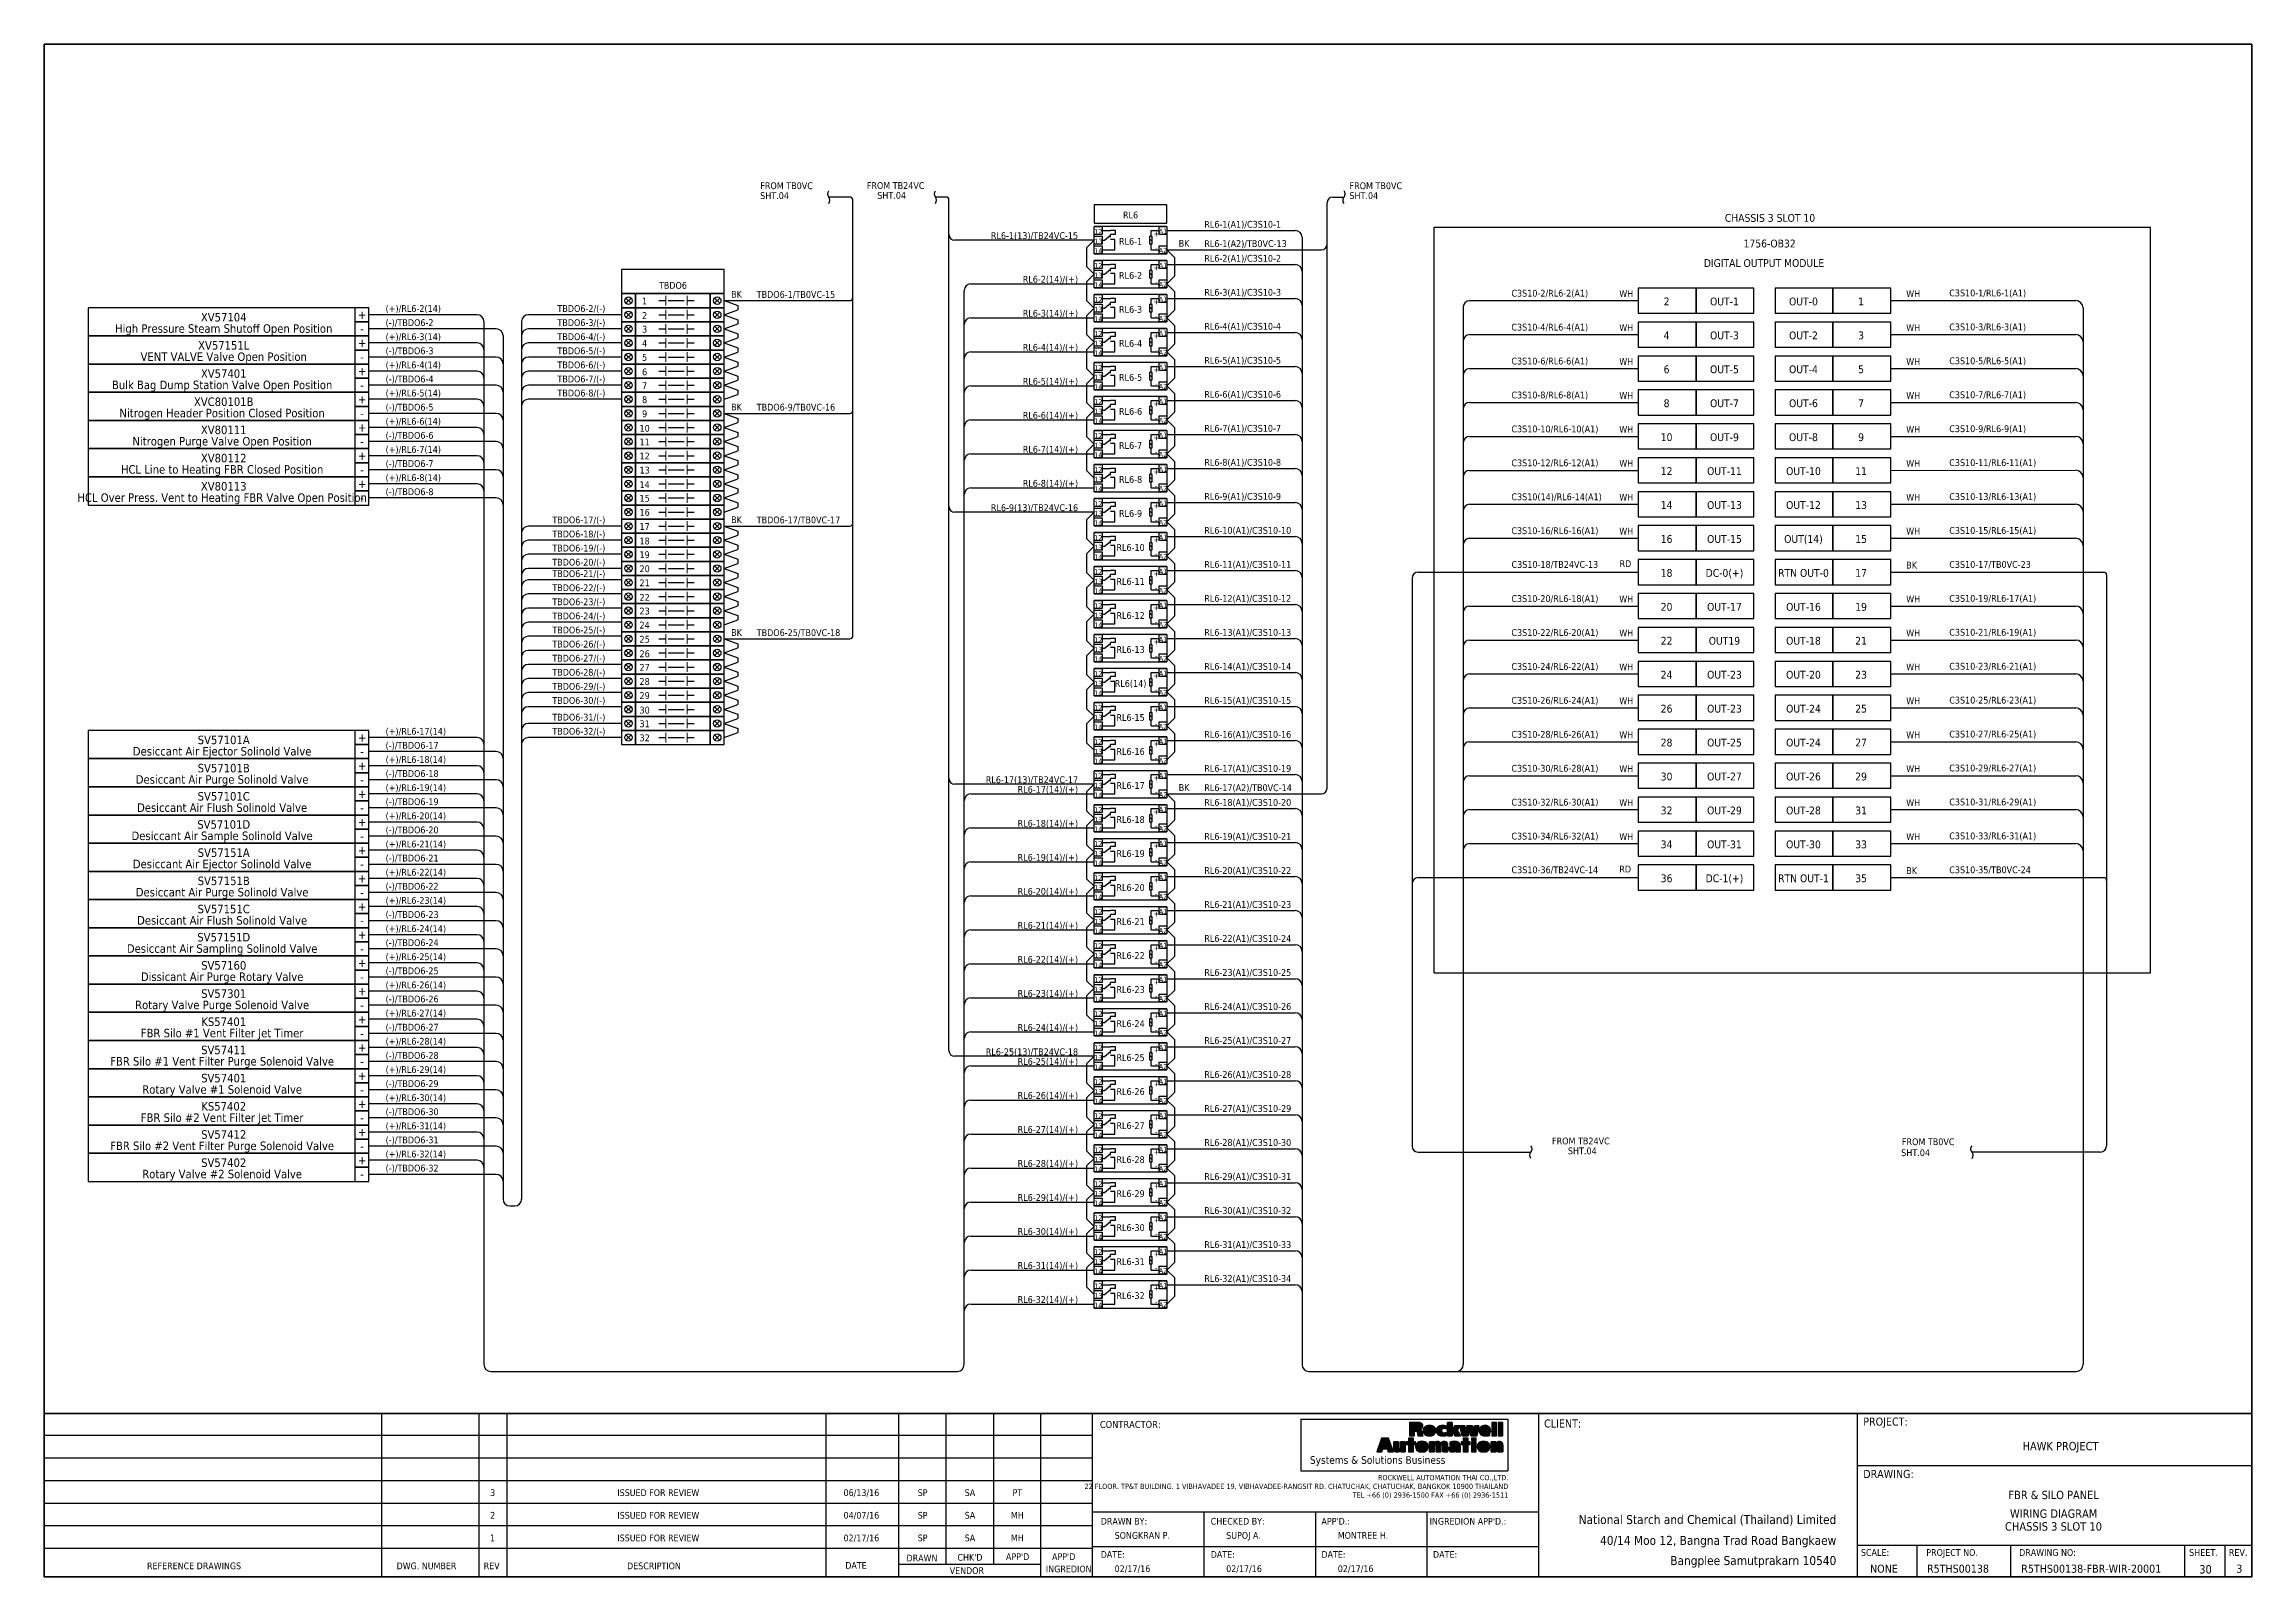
# Model space of a CAD drawing. Header units: millimetres. Extents: x 0 to 1792788, y -13 to 262234.
# Drawn here: x 1468623 to 1567512, y -13 to 68674 of the extents above; entities that cross this region are included whole.
import ezdxf
from ezdxf.enums import TextEntityAlignment as Align

# ---------------------------------------------------------------- set-up
doc = ezdxf.new("R2010")
doc.units = ezdxf.units.MM
for name, color, linetype, lineweight in [('ASHADE', 7, 'Continuous', 25), ('GT_1', 9, 'Continuous', 25), ('HELPPOINT', 7, 'Continuous', 25), ('IE-EQUIP', 253, 'Continuous', 25), ('MEMBER', 7, 'Continuous', 25), ('power', 7, 'Continuous', 25), ('RA_LOGO', 2, 'Continuous', 25), ('TITLE_BOX', 7, 'Continuous', 25)]:
    doc.layers.add(name, color=color, linetype=linetype, lineweight=lineweight)
doc.styles.add('Tahoma', font='')
doc.styles.get('Tahoma').set_extended_font_data('Tahoma')

msp = doc.modelspace()

# ---------------------------------------------------------------- texts
at = {"color": 7, "style": 'Tahoma'}
for s, p in [('FROM TB0VC', (1500700, 62176)), ('FROM TB0VC', (1527094, 62176)), ('SHT.04', (1500695, 61733)), ('SHT.04', (1527088, 61733)), ('BK', (1519443, 59591)), ('RL6-1(A2)/TB0VC-13', (1520588, 59584)), ('BK', (1499395, 57311)), ('TBDO6-1/TB0VC-15', (1500541, 57304)), ('(-)/TBDO6-2', (1483917, 56041)), ('(-)/TBDO6-3', (1483917, 54778)), ('(-)/TBDO6-4', (1483917, 53515)), ('(-)/TBDO6-5', (1483917, 52252)), ('BK', (1499395, 52259)), ('TBDO6-9/TB0VC-16', (1500541, 52252)), ('(-)/TBDO6-6', (1483917, 50989)), ('(-)/TBDO6-7', (1483917, 49726)), ('(-)/TBDO6-8', (1483917, 48463)), ('BK', (1499395, 47207)), ('TBDO6-17/TB0VC-17', (1500541, 47200)), ('C3S10-17/TB0VC-23', (1553959, 45205)), ('BK', (1552031, 45174)), ('BK', (1499395, 42155)), ('TBDO6-25/TB0VC-18', (1500541, 42148)), ('(-)/TBDO6-17', (1483917, 37097)), ('(-)/TBDO6-18', (1483917, 35834)), ('(-)/TBDO6-19', (1483917, 34571)), ('BK', (1519443, 35207)), ('RL6-17(A2)/TB0VC-14', (1520588, 35200)), ('(-)/TBDO6-20', (1483917, 33308)), ('(-)/TBDO6-21', (1483917, 32045)), ('BK', (1552031, 31488)), ('C3S10-35/TB0VC-24', (1553959, 31520)), ('(-)/TBDO6-22', (1483917, 30782)), ('(-)/TBDO6-23', (1483917, 29519)), ('(-)/TBDO6-24', (1483917, 28256)), ('(-)/TBDO6-25', (1483917, 26993)), ('(-)/TBDO6-26', (1483917, 25730)), ('(-)/TBDO6-27', (1483917, 24467)), ('(-)/TBDO6-28', (1483917, 23204)), ('(-)/TBDO6-29', (1483917, 21941)), ('(-)/TBDO6-30', (1483917, 20678)), ('(-)/TBDO6-31', (1483917, 19415)), ('SHT.04', (1551806, 18844)), ('FROM TB0VC', (1551836, 19333)), ('(-)/TBDO6-32', (1483917, 18152))]:
    msp.add_text(s, height=304.8, dxfattribs=at).set_placement(p)
at = {"color": 1, "style": 'Tahoma'}
for s, p in [('FROM TB24VC', (1505470, 62185)), ('SHT.04', (1505939, 61742)), ('C3S10-18/TB24VC-13', (1534351, 45205)), ('RD', (1539188, 45239)), ('C3S10-36/TB24VC-14', (1534351, 31520)), ('RD', (1539179, 31553)), ('FROM TB24VC', (1536164, 19368)), ('SHT.04', (1536877, 18925))]:
    msp.add_text(s, height=304.8, dxfattribs=at).set_placement(p)
at = {"color": 2, "style": 'Tahoma'}
for s, height, p in [('RL6', 304.8, (1517286, 61017)), ('CHASSIS 3 SLOT 10', 350.52, (1545929, 60886)), ('1756-OB32', 350.5, (1545912, 59739)), ('DIGITAL OUTPUT MODULE', 350.52, (1545659, 58864)), ('2', 351, (1541296, 57142)), ('OUT-1', 350.5, (1543889, 57142)), ('OUT-0', 350.5, (1547428, 57142)), ('1', 351, (1550009, 57142)), ('4', 351, (1541296, 55622)), ('OUT-3', 350.5, (1543889, 55622)), ('OUT-2', 350.5, (1547428, 55622)), ('3', 351, (1550009, 55622)), ('6', 351, (1541296, 54101)), ('OUT-5', 350.5, (1543889, 54101)), ('OUT-4', 350.5, (1547428, 54101)), ('5', 351, (1550009, 54101)), ('8', 351, (1541296, 52581)), ('OUT-7', 350.5, (1543889, 52581)), ('OUT-6', 350.5, (1547428, 52581)), ('7', 351, (1550009, 52581)), ('10', 350.5, (1541296, 51060)), ('OUT-9', 350.5, (1543889, 51060)), ('OUT-8', 350.5, (1547428, 51060)), ('9', 351, (1550009, 51060)), ('12', 350.5, (1541296, 49539)), ('OUT-11', 350.5, (1543889, 49539)), ('OUT-10', 350.5, (1547428, 49539)), ('11', 350.5, (1550009, 49539)), ('14', 350.5, (1541296, 48019)), ('OUT-13', 350.5, (1543889, 48019)), ('OUT-12', 350.5, (1547428, 48019)), ('13', 350.5, (1550009, 48019)), ('16', 350.5, (1541296, 46498)), ('OUT-15', 350.5, (1543889, 46498)), ('OUT(14)', 350.5, (1547428, 46498)), ('15', 350.5, (1550009, 46498)), ('18', 350.5, (1541296, 44978)), ('DC-0(+)', 350.5, (1543889, 44978)), ('RTN OUT-0', 350.5, (1547428, 44978)), ('17', 350.5, (1550009, 44978)), ('20', 350.5, (1541296, 43457)), ('OUT-17', 350.5, (1543889, 43457)), ('OUT-16', 350.5, (1547428, 43457)), ('19', 350.5, (1550009, 43457)), ('22', 350.5, (1541296, 41936)), ('OUT19', 350.5, (1543889, 41936)), ('OUT-18', 350.5, (1547428, 41936)), ('21', 350.5, (1550009, 41936)), ('24', 350.5, (1541296, 40416)), ('OUT-23', 350.5, (1543889, 40416)), ('OUT-20', 350.5, (1547428, 40416)), ('23', 350.5, (1550009, 40416)), ('26', 350.5, (1541296, 38895)), ('OUT-23', 350.5, (1543889, 38895)), ('OUT-24', 350.5, (1547428, 38895)), ('25', 350.5, (1550009, 38895)), ('28', 350.5, (1541296, 37375)), ('OUT-25', 350.5, (1543889, 37375)), ('OUT-24', 350.5, (1547428, 37375)), ('27', 350.5, (1550009, 37375)), ('30', 350.5, (1541296, 35854)), ('OUT-27', 350.5, (1543889, 35854)), ('OUT-26', 350.5, (1547428, 35854)), ('29', 350.5, (1550009, 35854)), ('32', 350.5, (1541296, 34333)), ('OUT-29', 350.5, (1543889, 34333)), ('OUT-28', 350.5, (1547428, 34333)), ('31', 350.5, (1550009, 34333)), ('34', 350.5, (1541296, 32813)), ('OUT-31', 350.5, (1543889, 32813)), ('OUT-30', 350.5, (1547428, 32813)), ('33', 350.5, (1550009, 32813)), ('36', 350.5, (1541296, 31292)), ('DC-1(+)', 350.5, (1543889, 31292)), ('RTN OUT-1', 350.5, (1547428, 31292)), ('35', 350.5, (1550009, 31292))]:
    msp.add_text(s, height=height, dxfattribs=at).set_placement(p, align=Align.MIDDLE_CENTER)
at = {"color": 4, "style": 'Tahoma'}
for s, p in [('RL6-1(A1)/C3S10-1', (1520588, 60448)), ('RL6-2(A1)/C3S10-2', (1520588, 58924)), ('RL6-3(A1)/C3S10-3', (1520588, 57400)), ('C3S10-2/RL6-2(A1)', (1534346, 57360)), ('WH', (1539179, 57338)), ('WH', (1552031, 57338)), ('C3S10-1/RL6-1(A1)', (1553959, 57370)), ('(+)/RL6-2(14)', (1483917, 56673)), ('(+)/RL6-3(14)', (1483917, 55410)), ('RL6-4(A1)/C3S10-4', (1520588, 55876)), ('C3S10-4/RL6-4(A1)', (1534346, 55839)), ('WH', (1539179, 55818)), ('WH', (1552031, 55818)), ('C3S10-3/RL6-3(A1)', (1553959, 55850)), ('(+)/RL6-4(14)', (1483917, 54147)), ('RL6-5(A1)/C3S10-5', (1520588, 54352)), ('C3S10-6/RL6-6(A1)', (1534346, 54319)), ('WH', (1539179, 54297)), ('WH', (1552031, 54297)), ('C3S10-5/RL6-5(A1)', (1553959, 54329)), ('(+)/RL6-5(14)', (1483917, 52884)), ('RL6-6(A1)/C3S10-6', (1520588, 52828)), ('C3S10-8/RL6-8(A1)', (1534346, 52798)), ('WH', (1539179, 52777)), ('WH', (1552031, 52777)), ('C3S10-7/RL6-7(A1)', (1553959, 52808)), ('(+)/RL6-6(14)', (1483917, 51621)), ('RL6-7(A1)/C3S10-7', (1520588, 51304)), ('C3S10-10/RL6-10(A1)', (1534346, 51278)), ('WH', (1539179, 51256)), ('WH', (1552031, 51256)), ('C3S10-9/RL6-9(A1)', (1553959, 51288)), ('(+)/RL6-7(14)', (1483917, 50358)), ('RL6-8(A1)/C3S10-8', (1520588, 49780)), ('C3S10-12/RL6-12(A1)', (1534346, 49757)), ('WH', (1539179, 49735)), ('WH', (1552031, 49735)), ('C3S10-11/RL6-11(A1)', (1553959, 49767)), ('(+)/RL6-8(14)', (1483917, 49095)), ('RL6-9(A1)/C3S10-9', (1520588, 48256)), ('C3S10(14)/RL6-14(A1)', (1534346, 48236)), ('WH', (1539179, 48215)), ('WH', (1552031, 48215)), ('C3S10-13/RL6-13(A1)', (1553959, 48247)), ('RL6-10(A1)/C3S10-10', (1520588, 46732)), ('C3S10-16/RL6-16(A1)', (1534346, 46716)), ('WH', (1539179, 46694)), ('WH', (1552031, 46694)), ('C3S10-15/RL6-15(A1)', (1553959, 46726)), ('RL6-11(A1)/C3S10-11', (1520588, 45208)), ('RL6-12(A1)/C3S10-12', (1520588, 43684)), ('C3S10-20/RL6-18(A1)', (1534346, 43675)), ('WH', (1539179, 43653)), ('WH', (1552031, 43653)), ('C3S10-19/RL6-17(A1)', (1553959, 43685)), ('RL6-13(A1)/C3S10-13', (1520588, 42160)), ('C3S10-22/RL6-20(A1)', (1534346, 42154)), ('WH', (1539179, 42132)), ('WH', (1552031, 42132)), ('C3S10-21/RL6-19(A1)', (1553959, 42164)), ('RL6-14(A1)/C3S10-14', (1520588, 40636)), ('C3S10-24/RL6-22(A1)', (1534346, 40633)), ('WH', (1539179, 40612)), ('WH', (1552031, 40612)), ('C3S10-23/RL6-21(A1)', (1553959, 40643)), ('RL6-15(A1)/C3S10-15', (1520588, 39112)), ('C3S10-26/RL6-24(A1)', (1534346, 39113)), ('WH', (1539179, 39091)), ('WH', (1552031, 39091)), ('C3S10-25/RL6-23(A1)', (1553959, 39123)), ('(+)/RL6-17(14)', (1483917, 37728)), ('RL6-16(A1)/C3S10-16', (1520588, 37588)), ('C3S10-28/RL6-26(A1)', (1534346, 37592)), ('WH', (1539179, 37571)), ('WH', (1552031, 37571)), ('C3S10-27/RL6-25(A1)', (1553959, 37602)), ('(+)/RL6-18(14)', (1483917, 36465)), ('RL6-17(A1)/C3S10-19', (1520588, 36064)), ('C3S10-30/RL6-28(A1)', (1534346, 36071)), ('WH', (1539179, 36050)), ('WH', (1552031, 36050)), ('C3S10-29/RL6-27(A1)', (1553959, 36082)), ('(+)/RL6-19(14)', (1483917, 35202)), ('RL6-18(A1)/C3S10-20', (1520588, 34540)), ('C3S10-32/RL6-30(A1)', (1534346, 34551)), ('WH', (1539179, 34529)), ('WH', (1552031, 34529)), ('C3S10-31/RL6-29(A1)', (1553959, 34561)), ('(+)/RL6-20(14)', (1483917, 33939)), ('(+)/RL6-21(14)', (1483917, 32676)), ('RL6-19(A1)/C3S10-21', (1520588, 33016)), ('C3S10-34/RL6-32(A1)', (1534346, 33030)), ('WH', (1539179, 33009)), ('WH', (1552031, 33009)), ('C3S10-33/RL6-31(A1)', (1553959, 33040)), ('(+)/RL6-22(14)', (1483917, 31413)), ('RL6-20(A1)/C3S10-22', (1520588, 31492)), ('(+)/RL6-23(14)', (1483917, 30150)), ('RL6-21(A1)/C3S10-23', (1520588, 29968)), ('(+)/RL6-24(14)', (1483917, 28887)), ('RL6-22(A1)/C3S10-24', (1520588, 28444)), ('(+)/RL6-25(14)', (1483917, 27624)), ('RL6-23(A1)/C3S10-25', (1520588, 26920)), ('(+)/RL6-26(14)', (1483917, 26361)), ('RL6-24(A1)/C3S10-26', (1520588, 25396)), ('(+)/RL6-27(14)', (1483917, 25098)), ('(+)/RL6-28(14)', (1483917, 23835)), ('RL6-25(A1)/C3S10-27', (1520588, 23872)), ('(+)/RL6-29(14)', (1483917, 22572)), ('RL6-26(A1)/C3S10-28', (1520588, 22348)), ('(+)/RL6-30(14)', (1483917, 21309)), ('RL6-27(A1)/C3S10-29', (1520588, 20824)), ('(+)/RL6-31(14)', (1483917, 20046)), ('(+)/RL6-32(14)', (1483917, 18783)), ('RL6-28(A1)/C3S10-30', (1520588, 19300)), ('RL6-29(A1)/C3S10-31', (1520588, 17776)), ('RL6-30(A1)/C3S10-32', (1520588, 16252)), ('RL6-31(A1)/C3S10-33', (1520588, 14728)), ('RL6-32(A1)/C3S10-34', (1520588, 13204))]:
    msp.add_text(s, height=304.8, dxfattribs=at).set_placement(p)
at = {"color": 1, "style": 'Tahoma'}
for s, p in [('RL6-1(13)/TB24VC-15', (1514935, 59940)), ('RL6-9(13)/TB24VC-16', (1514935, 47748)), ('RL6-17(13)/TB24VC-17', (1514935, 35556)), ('RL6-25(13)/TB24VC-18', (1514935, 23364))]:
    msp.add_text(s, height=304.8, dxfattribs=at).set_placement(p, align=Align.RIGHT)
at = {"color": 7, "style": 'Tahoma'}
for s, height, p in [('RL6-1', 304.8, (1517286, 59834)), ('RL6-2', 304.8, (1517286, 58310)), ('RL6-3', 304.8, (1517286, 56786)), ('RL6-4', 304.8, (1517286, 55262)), ('RL6-5', 304.8, (1517286, 53738)), ('RL6-6', 304.8, (1517286, 52214)), ('RL6-7', 304.8, (1517286, 50690)), ('RL6-8', 304.8, (1517286, 49166)), ('RL6-9', 304.8, (1517286, 47642)), ('RL6-10', 304.8, (1517286, 46118)), ('RL6-11', 304.8, (1517286, 44594)), ('RL6-12', 304.8, (1517286, 43070)), ('RL6-13', 304.8, (1517286, 41546)), ('RL6(14)', 304.8, (1517286, 40022)), ('RL6-15', 304.8, (1517286, 38498)), ('RL6-16', 304.8, (1517286, 36974)), ('RL6-17', 304.8, (1517286, 35450)), ('RL6-18', 304.8, (1517286, 33926)), ('RL6-19', 304.8, (1517286, 32402)), ('RL6-20', 304.8, (1517286, 30878)), ('RL6-21', 304.8, (1517286, 29354)), ('RL6-22', 304.8, (1517286, 27830)), ('RL6-23', 304.8, (1517286, 26306)), ('RL6-24', 304.8, (1517286, 24782)), ('RL6-25', 304.8, (1517286, 23258)), ('RL6-26', 304.8, (1517286, 21734)), ('RL6-27', 304.8, (1517286, 20210)), ('RL6-28', 304.8, (1517286, 18686)), ('RL6-29', 304.8, (1517286, 17162)), ('RL6-30', 304.8, (1517286, 15638)), ('RL6-31', 304.8, (1517286, 14114)), ('RL6-32', 304.8, (1517286, 12590)), ('CHASSIS 3 SLOT 10', 376.46, (1558627, 2247)), ('30', 376.5, (1565437, 327))]:
    msp.add_text(s, height=height, dxfattribs=at).set_placement(p, align=Align.MIDDLE_CENTER)
at = {"color": 4, "style": 'Tahoma'}
for s, height, p in [('TBDO6', 304.8, (1496787, 57863)), ('XV57104', 381, (1476666, 56438)), ('High Pressure Steam Shutoff Open Position', 381, (1476666, 55930)), ('VENT VALVE Valve Open Position', 381, (1476666, 54667)), ('XV57151L', 381, (1476666, 55175)), ('Bulk Bag Dump Station Valve Open Position ', 381, (1476666, 53404)), ('XV57401', 381, (1476666, 53912)), ('XVC80101B', 381, (1476666, 52649)), ('Nitrogen Header Position Closed Position ', 381, (1476666, 52141)), ('XV80111', 381, (1476666, 51387)), ('Nitrogen Purge Valve Open Position ', 381, (1476666, 50879)), ('HCL Line to Heating FBR Closed Position ', 381, (1476666, 49616)), ('XV80112', 381, (1476666, 50124)), ('HCL Over Press. Vent to Heating FBR Valve Open Position ', 381, (1476666, 48353)), ('XV80113', 381, (1476666, 48861)), ('SV57101A', 381, (1476666, 37494)), ('Desiccant Air Ejector Solinold Valve ', 381, (1476666, 36986)), ('Desiccant Air Purge Solinold Valve ', 381, (1476666, 35723)), ('SV57101B', 381, (1476666, 36231)), ('Desiccant Air Flush Solinold Valve ', 381, (1476666, 34460)), ('SV57101C', 381, (1476666, 34968)), ('SV57101D', 381, (1476666, 33705)), ('Desiccant Air Sample Solinold Valve ', 381, (1476666, 33197)), ('SV57151A', 381, (1476666, 32442)), ('Desiccant Air Ejector Solinold Valve ', 381, (1476666, 31934)), ('Desiccant Air Purge Solinold Valve ', 381, (1476666, 30671)), ('SV57151B', 381, (1476666, 31179)), ('SV57151C', 381, (1476666, 29916)), ('Desiccant Air Flush Solinold Valve ', 381, (1476666, 29408)), ('SV57151D', 381, (1476666, 28653)), ('Desiccant Air Sampling Solinold Valve ', 381, (1476666, 28145)), ('Dissicant Air Purge Rotary Valve ', 381, (1476666, 26882)), ('SV57160', 381, (1476666, 27390)), ('Rotary Valve Purge Solenoid Valve ', 381, (1476666, 25619)), ('SV57301', 381, (1476666, 26127)), ('KS57401', 381, (1476666, 24864)), ('FBR Silo #1 Vent Filter Jet Timer ', 381, (1476666, 24356)), ('SV57411', 381, (1476666, 23601)), ('FBR Silo #1 Vent Filter Purge Solenoid Valve ', 381, (1476666, 23093)), ('Rotary Valve #1 Solenoid Valve ', 381, (1476666, 21830)), ('SV57401', 381, (1476666, 22338)), ('FBR Silo #2 Vent Filter Jet Timer ', 381, (1476666, 20567)), ('KS57402', 381, (1476666, 21075)), ('SV57412', 381, (1476666, 19812)), ('FBR Silo #2 Vent Filter Purge Solenoid Valve ', 381, (1476666, 19304)), ('Rotary Valve #2 Solenoid Valve ', 381, (1476666, 18041)), ('SV57402', 381, (1476666, 18549))]:
    msp.add_text(s, height=height, dxfattribs=at).set_placement(p, align=Align.MIDDLE_CENTER)
for s, p in [('RL6-2(14)/(+)', (1514935, 57984)), ('RL6-3(14)/(+)', (1514935, 56460)), ('RL6-4(14)/(+)', (1514935, 54936)), ('RL6-5(14)/(+)', (1514935, 53412)), ('RL6-6(14)/(+)', (1514935, 51888)), ('RL6-7(14)/(+)', (1514935, 50364)), ('RL6-8(14)/(+)', (1514935, 48840)), ('RL6-17(14)/(+)', (1514935, 35124)), ('RL6-18(14)/(+)', (1514935, 33600)), ('RL6-19(14)/(+)', (1514935, 32076)), ('RL6-20(14)/(+)', (1514935, 30552)), ('RL6-21(14)/(+)', (1514935, 29028)), ('RL6-22(14)/(+)', (1514935, 27504)), ('RL6-23(14)/(+)', (1514935, 25980)), ('RL6-24(14)/(+)', (1514935, 24456)), ('RL6-25(14)/(+)', (1514935, 22932)), ('RL6-26(14)/(+)', (1514935, 21408)), ('RL6-27(14)/(+)', (1514935, 19884)), ('RL6-28(14)/(+)', (1514935, 18360)), ('RL6-29(14)/(+)', (1514935, 16836)), ('RL6-30(14)/(+)', (1514935, 15312)), ('RL6-31(14)/(+)', (1514935, 13788)), ('RL6-32(14)/(+)', (1514935, 12264))]:
    msp.add_text(s, height=304.8, dxfattribs=at).set_placement(p, align=Align.RIGHT)
at = {"color": 7, "style": 'Tahoma'}
for s, p in [('TBDO6-2/(-)', (1493759, 56673)), ('TBDO6-3/(-)', (1493759, 56041)), ('TBDO6-4/(-)', (1493759, 55410)), ('TBDO6-5/(-)', (1493759, 54778)), ('TBDO6-6/(-)', (1493759, 54147)), ('TBDO6-7/(-)', (1493759, 53515)), ('TBDO6-8/(-)', (1493759, 52884)), ('TBDO6-17/(-)', (1493759, 47200)), ('TBDO6-18/(-)', (1493759, 46569)), ('TBDO6-19/(-)', (1493759, 45937)), ('TBDO6-20/(-)', (1493759, 45306)), ('TBDO6-21/(-)', (1493759, 44792)), ('TBDO6-22/(-)', (1493759, 44160)), ('TBDO6-23/(-)', (1493759, 43529)), ('TBDO6-24/(-)', (1493759, 42897)), ('TBDO6-25/(-)', (1493759, 42266)), ('TBDO6-26/(-)', (1493759, 41635)), ('TBDO6-27/(-)', (1493759, 41003)), ('TBDO6-28/(-)', (1493759, 40372)), ('TBDO6-29/(-)', (1493759, 39740)), ('TBDO6-30/(-)', (1493759, 39109)), ('TBDO6-31/(-)', (1493759, 38360)), ('TBDO6-32/(-)', (1493759, 37728))]:
    msp.add_text(s, height=304.8, dxfattribs=at).set_placement(p, align=Align.RIGHT)
at = {"layer": 'power', "color": 1, "style": 'Tahoma'}
for p in [(1482864, 56550), (1482864, 55287), (1482864, 54024), (1482864, 52761), (1482864, 51498), (1482864, 50235), (1482864, 48972), (1482864, 37605), (1482864, 36342), (1482864, 35079), (1482864, 33816), (1482864, 32553), (1482864, 31290), (1482864, 30027), (1482864, 28765), (1482864, 27502), (1482864, 26239), (1482864, 24976), (1482864, 23713), (1482864, 22450), (1482864, 21187), (1482864, 19924), (1482864, 18661)]:
    msp.add_text('+', height=381, dxfattribs=at).set_placement(p, align=Align.MIDDLE_CENTER)
at = {"layer": 'power', "color": 7, "style": 'Tahoma'}
for s, height, p in [('2', 305, (1495520, 56510)), ('1', 305, (1495520, 57162)), ('-', 381, (1482864, 55920)), ('4', 305, (1495520, 55267)), ('3', 305, (1495520, 55899)), ('-', 381, (1482864, 54657)), ('5', 305, (1495520, 54636)), ('6', 305, (1495520, 53984)), ('7', 305, (1495520, 53373)), ('-', 381, (1482864, 53394)), ('8', 305, (1495520, 52741)), ('-', 381, (1482864, 52131)), ('10', 305.3, (1495520, 51458)), ('9', 305, (1495520, 52110)), ('-', 381, (1482864, 50868)), ('11', 305.3, (1495520, 50847)), ('-', 381, (1482864, 49605)), ('12', 305.3, (1495520, 50215)), ('13', 305.3, (1495520, 49584)), ('14', 305.3, (1495520, 48932)), ('15', 305.3, (1495520, 48321)), ('-', 381, (1482864, 48342)), ('16', 305.3, (1495520, 47689)), ('17', 305.3, (1495520, 47058)), ('18', 305.3, (1495520, 46406)), ('19', 305.3, (1495520, 45795)), ('20', 305.3, (1495520, 45164)), ('21', 305.3, (1495520, 44532)), ('22', 305.3, (1495520, 43880)), ('23', 305.3, (1495520, 43269)), ('24', 305.3, (1495520, 42638)), ('25', 305.3, (1495520, 42006)), ('26', 305.3, (1495520, 41354)), ('27', 305.3, (1495520, 40743)), ('28', 305.3, (1495520, 40112)), ('29', 305.3, (1495520, 39480)), ('30', 305.3, (1495520, 38828)), ('31', 305.3, (1495520, 38217)), ('32', 305.3, (1495520, 37586)), ('-', 381, (1482864, 36975)), ('-', 381, (1482864, 35712)), ('-', 381, (1482864, 34449)), ('-', 381, (1482864, 33186)), ('-', 381, (1482864, 31923)), ('-', 381, (1482864, 30660)), ('-', 381, (1482864, 29397)), ('-', 381, (1482864, 28134)), ('-', 381, (1482864, 26871)), ('-', 381, (1482864, 25608)), ('-', 381, (1482864, 24345)), ('-', 381, (1482864, 23082)), ('-', 381, (1482864, 21819)), ('-', 381, (1482864, 20556)), ('-', 381, (1482864, 19293)), ('-', 381, (1482864, 18030))]:
    msp.add_text(s, height=height, dxfattribs=at).set_placement(p, align=Align.MIDDLE_CENTER)

# ---------------------------------------------------------------- blocks, each defined once
blk = doc.blocks.new('RA_LOGO1')
at = {"layer": 'RA_LOGO', "linetype": 'Continuous', "ltscale": 25.4}
for color, points in [(1, [(25.1, 13.7), (25.8, 13.7), (26.2, 13.7), (26.6, 13.5), (26.8, 13.2), (26.9, 12.8), (27, 12.3), (27.1, 11.7), (27.2, 11.1), (27.3, 10.7), (30.8, 10.7), (30.7, 11.1), (30.6, 11.7), (30.5, 12.2), (30.4, 12.8), (30.2, 13.4), (30, 13.9), (29.6, 14.3), (29.1, 14.6), (28.4, 14.8), (29, 15), (29.5, 15.2), (29.8, 15.5), (30.2, 15.8), (30.4, 16.2), (30.6, 16.6), (30.6, 17.2), (30.6, 17.6), (30.5, 18), (30.3, 18.4), (30.1, 18.6), (29.8, 18.9), (29.5, 19.1), (29.1, 19.3), (28.7, 19.4), (28.2, 19.5), (27.7, 19.5), (27.2, 19.5), (21.7, 19.5), (21.7, 10.7), (25.1, 10.7)]), (1, [(24.9, 15.7), (24.9, 17.6), (25.9, 17.6), (26.5, 17.5), (27, 17.2), (27.2, 16.7), (27.1, 16.1), (26.8, 15.8), (26.3, 15.7), (25.8, 15.7)]), (1, [(33, 17.2), (32.6, 17), (32.3, 16.8), (32, 16.6), (31.7, 16.4), (31.4, 16.1), (31.3, 15.7), (31.1, 15.4), (31, 15), (30.9, 14.6), (30.9, 14.1), (30.9, 13.7), (31, 13.3), (31.1, 12.9), (31.2, 12.5), (31.4, 12.2), (31.6, 11.9), (31.8, 11.6), (32.1, 11.3), (32.4, 11.1), (32.8, 11), (33.1, 10.8), (33.6, 10.7), (34, 10.6), (34.5, 10.6), (35, 10.5), (35.5, 10.6), (36, 10.6), (36.5, 10.7), (36.9, 10.8), (37.3, 11), (37.6, 11.1), (37.9, 11.3), (38.2, 11.6), (38.4, 11.9), (38.7, 12.2), (38.8, 12.5), (39, 12.9), (39, 13.3), (39.1, 13.7), (39.1, 14.1), (39.1, 14.6), (39, 15), (38.9, 15.4), (38.8, 15.7), (38.6, 16.1), (38.3, 16.4), (38.1, 16.6), (37.7, 16.8), (37.4, 17), (37, 17.2), (36.6, 17.3), (36.1, 17.4), (35.6, 17.4), (35, 17.5), (34.5, 17.4), (33.9, 17.4), (33.5, 17.3)]), (1, [(34.6, 15.4), (35, 15.6), (35.5, 15.4), (35.7, 14.8), (35.7, 14.1), (35.7, 13.4), (35.6, 12.9), (35.4, 12.6), (35, 12.4), (34.6, 12.6), (34.4, 12.9), (34.3, 13.4), (34.3, 14.1), (34.4, 14.8)]), (1, [(43.1, 14.6), (43.3, 15), (43.6, 15.3), (44.1, 15.5), (44.6, 15.6), (45.2, 15.5), (45.6, 15.4), (46, 15.2), (46, 17.2), (45.5, 17.3), (45, 17.4), (44.4, 17.4), (43.7, 17.5), (43.2, 17.4), (42.7, 17.4), (42.2, 17.3), (41.7, 17.2), (41.3, 17), (41, 16.8), (40.7, 16.6), (40.4, 16.4), (40.2, 16.1), (40, 15.7), (39.8, 15.4), (39.7, 15), (39.6, 14.6), (39.6, 14.1), (39.6, 13.7), (39.7, 13.3), (39.8, 12.9), (39.9, 12.5), (40.1, 12.2), (40.3, 11.9), (40.5, 11.6), (40.8, 11.3), (41.1, 11.1), (41.5, 11), (41.8, 10.8), (42.3, 10.7), (42.7, 10.6), (43.2, 10.6), (43.7, 10.5), (44.4, 10.6), (45, 10.6), (45.6, 10.7), (46.1, 10.9), (46.1, 12.8), (45.6, 12.6), (45.2, 12.5), (44.6, 12.4), (44.1, 12.5), (43.6, 12.7), (43.3, 13), (43.1, 13.5), (43, 14.1)]), (1, [(50.1, 19.5), (46.9, 19.5), (46.9, 10.7), (50.1, 10.7), (50.1, 14.4)]), (1, [(50.1, 14.4), (51.9, 10.7), (55.6, 10.7), (53.4, 14.4), (55.2, 17.3), (51.7, 17.3)]), (1, [(56.7, 10.7), (60.7, 10.7), (61.5, 15.2), (61.6, 15.2), (62.4, 10.7), (66.4, 10.7), (67.8, 17.3), (64.9, 17.3), (64.3, 13), (64.3, 13), (63.6, 17.3), (59.7, 17.3), (59, 13), (59, 13), (58.4, 17.3), (55.2, 17.3)]), (1, [(71.6, 10.6), (72.1, 10.5), (72.6, 10.5), (73.2, 10.6), (73.7, 10.6), (74.2, 10.7), (74.6, 10.8), (75.1, 10.9), (75.1, 12.6), (74.6, 12.4), (74.1, 12.3), (73.5, 12.2), (72.9, 12.2), (72.4, 12.2), (71.9, 12.3), (71.5, 12.5), (71.2, 12.8), (71.1, 13.2), (75.6, 13.2), (75.6, 13.6), (75.5, 14.1), (75.5, 14.5), (75.4, 15), (75.3, 15.4), (75.2, 15.7), (75, 16.1), (74.8, 16.4), (74.5, 16.6), (74.2, 16.9), (73.9, 17.1), (73.5, 17.2), (73.1, 17.4), (72.6, 17.4), (72.1, 17.5), (71.5, 17.4), (71, 17.4), (70.5, 17.3), (70.1, 17.2), (69.7, 17), (69.3, 16.8), (69, 16.6), (68.7, 16.4), (68.5, 16.1), (68.3, 15.7), (68.2, 15.4), (68.1, 15), (68, 14.6), (68, 14.1), (68, 13.7), (68, 13.3), (68.1, 12.9), (68.3, 12.5), (68.4, 12.2), (68.6, 11.9), (68.9, 11.6), (69.2, 11.3), (69.5, 11.1), (69.8, 11), (70.2, 10.8), (70.6, 10.7), (71.1, 10.6)]), (1, [(71.1, 14.6), (71.1, 15.2), (71.4, 15.7), (72, 15.9), (72.5, 15.7), (72.7, 15.2), (72.8, 14.6)]), (1, [(76.4, 10.7), (79.5, 10.7), (79.5, 19.5), (76.4, 19.5)]), (1, [(83.6, 19.5), (80.5, 19.5), (80.5, 10.7), (83.6, 10.7)]), (252, [(6.9, 1.9), (7.5, 0), (11.1, 0), (7.9, 9), (3.2, 9), (0, 0), (3.4, 0), (4, 1.9)]), (252, [(6.5, 4.1), (4.5, 4.1), (5.5, 7.1)]), (252, [(18.9, 6.7), (15.7, 6.7), (15.7, 2.8), (15.7, 2.4), (15.5, 2.1), (15.1, 1.9), (14.7, 2.1), (14.5, 2.4), (14.5, 2.8), (14.5, 6.7), (11.3, 6.7), (11.3, 2), (11.3, 1.6), (11.4, 1.2), (11.6, 0.8), (11.8, 0.5), (12.1, 0.2), (12.5, 0), (13, -0.1), (13.6, -0.1), (14.2, -0.1), (14.7, 0), (15.2, 0.3), (15.5, 0.7), (15.9, 1.2), (15.9, 0), (18.9, 0)]), (252, [(24.3, 4.9), (25.7, 4.9), (25.7, 6.7), (24.3, 6.7), (24.3, 9), (21, 9), (21, 6.7), (19.6, 6.7), (19.6, 4.9), (21, 4.9), (21, 0), (24.3, 0)]), (252, [(29, -0.1), (29.4, -0.1), (30, -0.1), (30.5, -0.1), (31, -0.1), (31.4, 0), (31.9, 0.1), (32.3, 0.3), (32.6, 0.5), (32.9, 0.7), (33.2, 0.9), (33.5, 1.2), (33.7, 1.5), (33.8, 1.9), (34, 2.2), (34.1, 2.6), (34.1, 3), (34.2, 3.5), (34.1, 4), (34.1, 4.4), (34, 4.8), (33.8, 5.1), (33.6, 5.5), (33.4, 5.8), (33.1, 6), (32.8, 6.3), (32.4, 6.4), (32, 6.6), (31.5, 6.7), (31.1, 6.8), (30.5, 6.9), (30, 6.9), (29.4, 6.9), (28.9, 6.8), (28.4, 6.7), (28, 6.6), (27.6, 6.4), (27.2, 6.3), (26.9, 6), (26.6, 5.8), (26.4, 5.5), (26.2, 5.1), (26, 4.8), (25.9, 4.4), (25.8, 4), (25.8, 3.5), (25.8, 3), (25.9, 2.6), (26, 2.2), (26.1, 1.9), (26.3, 1.5), (26.5, 1.2), (26.7, 0.9), (27, 0.7), (27.3, 0.5), (27.7, 0.3), (28.1, 0.1), (28.5, 0)]), (252, [(29.6, 1.9), (29.4, 2.3), (29.3, 2.8), (29.3, 3.5), (29.3, 4.2), (29.5, 4.7), (30, 5), (30.4, 4.7), (30.6, 4.2), (30.7, 3.5), (30.7, 2.8), (30.6, 2.3), (30.4, 1.9), (30, 1.8)]), (252, [(38.2, 3.9), (38.2, 4.3), (38.4, 4.7), (38.8, 4.8), (39.2, 4.7), (39.4, 4.3), (39.4, 3.9), (39.4, 0), (42.6, 0), (42.6, 3.9), (42.6, 4.3), (42.8, 4.7), (43.2, 4.8), (43.6, 4.7), (43.8, 4.3), (43.8, 3.9), (43.8, 0), (47, 0), (47, 4), (47, 4.4), (47, 4.8), (47, 5.1), (46.9, 5.5), (46.8, 5.8), (46.6, 6.1), (46.4, 6.4), (46.1, 6.6), (45.7, 6.7), (45.2, 6.8), (44.7, 6.9), (44.1, 6.8), (43.6, 6.7), (43.1, 6.5), (42.7, 6.1), (42.5, 5.7), (42.2, 6.2), (41.9, 6.5), (41.4, 6.7), (40.9, 6.8), (40.4, 6.9), (39.9, 6.8), (39.4, 6.7), (39, 6.6), (38.6, 6.3), (38.3, 6), (38, 5.5), (38, 6.7), (35, 6.7), (35, 0), (38.2, 0)]), (252, [(47.8, 1.3), (48, 0.9), (48.2, 0.6), (48.5, 0.3), (48.9, 0.1), (49.3, 0), (49.8, -0.1), (50.2, -0.1), (50.8, -0.1), (51.3, 0), (51.7, 0.2), (52.1, 0.6), (52.5, 1), (52.5, 0), (55.5, 0), (55.5, 4.1), (55.4, 4.6), (55.4, 5), (55.2, 5.4), (55, 5.7), (54.7, 6), (54.4, 6.2), (54.1, 6.4), (53.8, 6.6), (53.4, 6.7), (53, 6.8), (52.6, 6.8), (52.2, 6.9), (51.8, 6.9), (51.4, 6.9), (50.7, 6.9), (50.1, 6.8), (49.6, 6.7), (49.1, 6.6), (48.5, 6.5), (48.5, 4.6), (49.1, 4.8), (49.6, 5), (50.2, 5.1), (50.8, 5.2), (51.3, 5.2), (51.7, 5.1), (52.1, 4.9), (52.4, 4.6), (52.5, 4.2), (52.2, 4.2), (51.7, 4.3), (51.2, 4.3), (50.8, 4.3), (50.4, 4.2), (49.9, 4.2), (49.5, 4.1), (49.1, 3.9), (48.7, 3.7), (48.4, 3.5), (48.1, 3.2), (47.9, 2.8), (47.8, 2.3), (47.8, 1.8)]), (252, [(50.7, 2.2), (51, 2.7), (51.5, 2.9), (52.2, 3), (52.5, 3), (52.5, 2.7), (52.4, 2.2), (52.1, 1.7), (51.5, 1.6), (51.1, 1.6), (50.8, 1.8)]), (252, [(57.3, 0), (60.6, 0), (60.6, 4.9), (62, 4.9), (62, 6.7), (60.6, 6.7), (60.6, 9), (57.3, 9), (57.3, 6.7), (56, 6.7), (56, 4.9), (57.3, 4.9)]), (252, [(66, 7.5), (66, 9), (62.8, 9), (62.8, 7.5)]), (252, [(62.8, 0), (66, 0), (66, 6.7), (62.8, 6.7)]), (252, [(69.9, -0.1), (70.4, -0.1), (70.9, -0.1), (71.4, -0.1), (71.9, -0.1), (72.4, 0), (72.8, 0.1), (73.2, 0.3), (73.5, 0.5), (73.8, 0.7), (74.1, 0.9), (74.4, 1.2), (74.6, 1.5), (74.8, 1.9), (74.9, 2.2), (75, 2.6), (75, 3), (75.1, 3.5), (75, 4), (75, 4.4), (74.9, 4.8), (74.7, 5.1), (74.5, 5.5), (74.3, 5.8), (74, 6), (73.7, 6.3), (73.3, 6.4), (72.9, 6.6), (72.5, 6.7), (72, 6.8), (71.4, 6.9), (70.9, 6.9), (70.3, 6.9), (69.8, 6.8), (69.3, 6.7), (68.9, 6.6), (68.5, 6.4), (68.1, 6.3), (67.8, 6), (67.5, 5.8), (67.3, 5.5), (67.1, 5.1), (66.9, 4.8), (66.8, 4.4), (66.7, 4), (66.7, 3.5), (66.7, 3), (66.8, 2.6), (66.9, 2.2), (67, 1.9), (67.2, 1.5), (67.4, 1.2), (67.6, 0.9), (67.9, 0.7), (68.2, 0.5), (68.6, 0.3), (69, 0.1), (69.4, 0)]), (252, [(70.5, 1.9), (70.3, 2.3), (70.2, 2.8), (70.2, 3.5), (70.2, 4.2), (70.4, 4.7), (70.9, 5), (71.4, 4.7), (71.6, 4.2), (71.6, 3.5), (71.6, 2.8), (71.5, 2.3), (71.3, 1.9), (70.9, 1.8)]), (252, [(79.2, 3.9), (79.2, 4.3), (79.3, 4.7), (79.7, 4.8), (80.1, 4.7), (80.3, 4.3), (80.3, 3.9), (80.3, 0), (83.6, 0), (83.6, 4.7), (83.5, 5.1), (83.4, 5.6), (83.3, 5.9), (83, 6.3), (82.7, 6.5), (82.3, 6.7), (81.8, 6.8), (81.2, 6.9), (80.7, 6.8), (80.1, 6.7), (79.7, 6.4), (79.3, 6.1), (79, 5.5), (79, 6.7), (75.9, 6.7), (75.9, 0), (79.2, 0)])]:
    blk.add_hatch(color=color, dxfattribs=at).paths.add_polyline_path(points, flags=0)
at = {"layer": 'RA_LOGO', "color": 1, "linetype": 'Continuous', "ltscale": 25.4}
for points in [[(29.1, 19.3), (28.7, 19.4), (28.2, 19.5), (27.7, 19.5), (27.2, 19.5), (21.7, 19.5), (21.7, 10.7), (25.1, 10.7), (25.1, 13.7), (25.8, 13.7), (26.2, 13.7), (26.6, 13.5), (26.8, 13.2), (26.9, 12.8), (27, 12.3), (27.1, 11.7), (27.2, 11.1), (27.3, 10.7), (30.8, 10.7), (30.7, 11.1), (30.6, 11.7), (30.5, 12.2), (30.4, 12.8), (30.2, 13.4), (30, 13.9), (29.6, 14.3), (29.1, 14.6), (28.5, 14.8), (28.5, 14.8), (29, 15), (29.5, 15.2), (29.8, 15.5), (30.2, 15.8), (30.4, 16.2), (30.6, 16.6), (30.6, 17.2), (30.6, 17.6), (30.5, 18), (30.3, 18.4), (30.1, 18.6), (29.8, 18.9), (29.5, 19.1)], [(25.1, 13.7), (25.8, 13.7), (26.2, 13.7), (26.6, 13.5), (26.8, 13.2), (26.9, 12.8), (27, 12.3), (27.1, 11.7), (27.2, 11.1), (27.3, 10.7), (30.8, 10.7), (30.7, 11.1), (30.6, 11.7), (30.5, 12.2), (30.4, 12.8), (30.2, 13.4), (30, 13.9), (29.6, 14.3), (29.1, 14.6), (28.4, 14.8), (29, 15), (29.5, 15.2), (29.8, 15.5), (30.2, 15.8), (30.4, 16.2), (30.6, 16.6), (30.6, 17.2), (30.6, 17.6), (30.5, 18), (30.3, 18.4), (30.1, 18.6), (29.8, 18.9), (29.5, 19.1), (29.1, 19.3), (28.7, 19.4), (28.2, 19.5), (27.7, 19.5), (27.2, 19.5), (21.7, 19.5), (21.7, 10.7), (25.1, 10.7)], [(24.9, 15.7), (24.9, 17.6), (25.9, 17.6), (26.5, 17.5), (27, 17.2), (27.2, 16.7), (27.1, 16.1), (26.8, 15.8), (26.3, 15.7), (25.8, 15.7)], [(25.8, 15.7), (24.9, 15.7), (24.9, 17.6), (25.9, 17.6), (26.5, 17.5), (27, 17.2), (27.2, 16.7), (27.1, 16.1), (26.8, 15.8), (26.3, 15.7)], [(37, 17.2), (36.6, 17.3), (36.1, 17.4), (35.6, 17.4), (35, 17.5), (34.5, 17.4), (33.9, 17.4), (33.5, 17.3), (33, 17.2), (32.6, 17), (32.3, 16.8), (32, 16.6), (31.7, 16.4), (31.4, 16.1), (31.3, 15.7), (31.1, 15.4), (31, 15), (30.9, 14.6), (30.9, 14.1), (30.9, 14.1), (30.9, 13.7), (31, 13.3), (31.1, 12.9), (31.2, 12.5), (31.4, 12.2), (31.6, 11.9), (31.8, 11.6), (32.1, 11.3), (32.4, 11.1), (32.8, 11), (33.1, 10.8), (33.6, 10.7), (34, 10.6), (34.5, 10.6), (35, 10.5), (35.5, 10.6), (36, 10.6), (36.5, 10.7), (36.9, 10.8), (37.3, 11), (37.6, 11.1), (37.9, 11.3), (38.2, 11.6), (38.4, 11.9), (38.7, 12.2), (38.8, 12.5), (39, 12.9), (39, 13.3), (39.1, 13.7), (39.1, 14.1), (39.1, 14.6), (39, 15), (38.9, 15.4), (38.8, 15.7), (38.6, 16.1), (38.3, 16.4), (38.1, 16.6), (37.7, 16.8), (37.4, 17)], [(33, 17.2), (32.6, 17), (32.3, 16.8), (32, 16.6), (31.7, 16.4), (31.4, 16.1), (31.3, 15.7), (31.1, 15.4), (31, 15), (30.9, 14.6), (30.9, 14.1), (30.9, 13.7), (31, 13.3), (31.1, 12.9), (31.2, 12.5), (31.4, 12.2), (31.6, 11.9), (31.8, 11.6), (32.1, 11.3), (32.4, 11.1), (32.8, 11), (33.1, 10.8), (33.6, 10.7), (34, 10.6), (34.5, 10.6), (35, 10.5), (35.5, 10.6), (36, 10.6), (36.5, 10.7), (36.9, 10.8), (37.3, 11), (37.6, 11.1), (37.9, 11.3), (38.2, 11.6), (38.4, 11.9), (38.7, 12.2), (38.8, 12.5), (39, 12.9), (39, 13.3), (39.1, 13.7), (39.1, 14.1), (39.1, 14.6), (39, 15), (38.9, 15.4), (38.8, 15.7), (38.6, 16.1), (38.3, 16.4), (38.1, 16.6), (37.7, 16.8), (37.4, 17), (37, 17.2), (36.6, 17.3), (36.1, 17.4), (35.6, 17.4), (35, 17.5), (34.5, 17.4), (33.9, 17.4), (33.5, 17.3)], [(34.3, 14.1), (34.4, 14.8), (34.6, 15.4), (35, 15.6), (35.5, 15.4), (35.7, 14.8), (35.7, 14.1), (35.7, 13.4), (35.6, 12.9), (35.4, 12.6), (35, 12.4), (34.6, 12.6), (34.4, 12.9), (34.3, 13.4)], [(34.6, 15.4), (35, 15.6), (35.5, 15.4), (35.7, 14.8), (35.7, 14.1), (35.7, 13.4), (35.6, 12.9), (35.4, 12.6), (35, 12.4), (34.6, 12.6), (34.4, 12.9), (34.3, 13.4), (34.3, 14.1), (34.4, 14.8)], [(42.7, 17.4), (43.2, 17.4), (43.7, 17.5), (44.4, 17.4), (45, 17.4), (45.5, 17.3), (46, 17.2), (46, 15.2), (45.6, 15.4), (45.2, 15.5), (44.6, 15.6), (44.1, 15.5), (43.6, 15.3), (43.3, 15), (43.1, 14.6), (43, 14.1), (43.1, 13.5), (43.3, 13), (43.6, 12.7), (44.1, 12.5), (44.6, 12.4), (45.2, 12.5), (45.6, 12.6), (46.1, 12.8), (46.1, 10.9), (45.6, 10.7), (45, 10.6), (44.4, 10.6), (43.7, 10.5), (43.2, 10.6), (42.7, 10.6), (42.3, 10.7), (41.8, 10.8), (41.5, 11), (41.1, 11.1), (40.8, 11.3), (40.5, 11.6), (40.3, 11.9), (40.1, 12.2), (39.9, 12.5), (39.8, 12.9), (39.7, 13.3), (39.6, 13.7), (39.6, 14.1), (39.6, 14.6), (39.7, 15), (39.8, 15.4), (40, 15.7), (40.2, 16.1), (40.4, 16.4), (40.7, 16.6), (41, 16.8), (41.3, 17), (41.7, 17.2), (42.2, 17.3)], [(43.1, 14.6), (43.3, 15), (43.6, 15.3), (44.1, 15.5), (44.6, 15.6), (45.2, 15.5), (45.6, 15.4), (46, 15.2), (46, 17.2), (45.5, 17.3), (45, 17.4), (44.4, 17.4), (43.7, 17.5), (43.2, 17.4), (42.7, 17.4), (42.2, 17.3), (41.7, 17.2), (41.3, 17), (41, 16.8), (40.7, 16.6), (40.4, 16.4), (40.2, 16.1), (40, 15.7), (39.8, 15.4), (39.7, 15), (39.6, 14.6), (39.6, 14.1), (39.6, 13.7), (39.7, 13.3), (39.8, 12.9), (39.9, 12.5), (40.1, 12.2), (40.3, 11.9), (40.5, 11.6), (40.8, 11.3), (41.1, 11.1), (41.5, 11), (41.8, 10.8), (42.3, 10.7), (42.7, 10.6), (43.2, 10.6), (43.7, 10.5), (44.4, 10.6), (45, 10.6), (45.6, 10.7), (46.1, 10.9), (46.1, 12.8), (45.6, 12.6), (45.2, 12.5), (44.6, 12.4), (44.1, 12.5), (43.6, 12.7), (43.3, 13), (43.1, 13.5), (43, 14.1)], [(50.1, 10.7), (46.9, 10.7), (46.9, 19.5), (50.1, 19.5), (50.1, 14.4), (50.1, 14.4), (50.1, 14.4)], [(50.1, 19.5), (46.9, 19.5), (46.9, 10.7), (50.1, 10.7), (50.1, 14.4)], [(50.1, 14.4), (51.9, 10.7), (55.6, 10.7), (53.4, 14.4), (55.2, 17.3), (51.7, 17.3)], [(51.9, 10.7), (50.1, 14.4), (51.7, 17.3), (55.2, 17.3), (53.4, 14.4), (55.6, 10.7)], [(62.4, 10.7), (61.6, 15.2), (61.5, 15.2), (60.7, 10.7), (56.7, 10.7), (55.2, 17.3), (58.4, 17.3), (59, 13), (59, 13), (59.7, 17.3), (63.6, 17.3), (64.3, 13), (64.3, 13), (64.9, 17.3), (67.8, 17.3), (66.4, 10.7)], [(56.7, 10.7), (60.7, 10.7), (61.5, 15.2), (61.6, 15.2), (62.4, 10.7), (66.4, 10.7), (67.8, 17.3), (64.9, 17.3), (64.3, 13), (64.3, 13), (63.6, 17.3), (59.7, 17.3), (59, 13), (59, 13), (58.4, 17.3), (55.2, 17.3)], [(71.6, 10.6), (72.1, 10.5), (72.6, 10.5), (73.2, 10.6), (73.7, 10.6), (74.2, 10.7), (74.6, 10.8), (75.1, 10.9), (75.1, 12.6), (74.6, 12.4), (74.1, 12.3), (73.5, 12.2), (72.9, 12.2), (72.4, 12.2), (71.9, 12.3), (71.5, 12.5), (71.2, 12.8), (71.1, 13.2), (75.6, 13.2), (75.6, 13.6), (75.5, 14.1), (75.5, 14.5), (75.4, 15), (75.3, 15.4), (75.2, 15.7), (75, 16.1), (74.8, 16.4), (74.5, 16.6), (74.2, 16.9), (73.9, 17.1), (73.5, 17.2), (73.1, 17.4), (72.6, 17.4), (72.1, 17.5), (71.5, 17.4), (71, 17.4), (70.5, 17.3), (70.1, 17.2), (69.7, 17), (69.3, 16.8), (69, 16.6), (68.7, 16.4), (68.5, 16.1), (68.3, 15.7), (68.2, 15.4), (68.1, 15), (68, 14.6), (68, 14.1), (68, 14.1), (68, 13.7), (68, 13.3), (68.1, 12.9), (68.3, 12.5), (68.4, 12.2), (68.6, 11.9), (68.9, 11.6), (69.2, 11.3), (69.5, 11.1), (69.8, 11), (70.2, 10.8), (70.6, 10.7), (71.1, 10.6)], [(71.6, 10.6), (72.1, 10.5), (72.6, 10.5), (73.2, 10.6), (73.7, 10.6), (74.2, 10.7), (74.6, 10.8), (75.1, 10.9), (75.1, 12.6), (74.6, 12.4), (74.1, 12.3), (73.5, 12.2), (72.9, 12.2), (72.4, 12.2), (71.9, 12.3), (71.5, 12.5), (71.2, 12.8), (71.1, 13.2), (75.6, 13.2), (75.6, 13.6), (75.5, 14.1), (75.5, 14.5), (75.4, 15), (75.3, 15.4), (75.2, 15.7), (75, 16.1), (74.8, 16.4), (74.5, 16.6), (74.2, 16.9), (73.9, 17.1), (73.5, 17.2), (73.1, 17.4), (72.6, 17.4), (72.1, 17.5), (71.5, 17.4), (71, 17.4), (70.5, 17.3), (70.1, 17.2), (69.7, 17), (69.3, 16.8), (69, 16.6), (68.7, 16.4), (68.5, 16.1), (68.3, 15.7), (68.2, 15.4), (68.1, 15), (68, 14.6), (68, 14.1), (68, 13.7), (68, 13.3), (68.1, 12.9), (68.3, 12.5), (68.4, 12.2), (68.6, 11.9), (68.9, 11.6), (69.2, 11.3), (69.5, 11.1), (69.8, 11), (70.2, 10.8), (70.6, 10.7), (71.1, 10.6)], [(72.8, 14.6), (71.1, 14.6), (71.1, 15.2), (71.4, 15.7), (72, 15.9), (72.5, 15.7), (72.7, 15.2)], [(71.1, 14.6), (71.1, 15.2), (71.4, 15.7), (72, 15.9), (72.5, 15.7), (72.7, 15.2), (72.8, 14.6)], [(76.4, 10.7), (79.5, 10.7), (79.5, 19.5), (76.4, 19.5)], [(76.4, 10.7), (79.5, 10.7), (79.5, 19.5), (76.4, 19.5)], [(80.5, 10.7), (83.6, 10.7), (83.6, 19.5), (80.5, 19.5)], [(83.6, 19.5), (80.5, 19.5), (80.5, 10.7), (83.6, 10.7)]]:
    blk.add_lwpolyline(points, close=True, dxfattribs=at)
at = {"layer": 'RA_LOGO', "color": 252, "linetype": 'Continuous', "ltscale": 25.4}
for points in [[(7.5, 0), (11.1, 0), (7.9, 9), (3.2, 9), (0, 0), (3.4, 0), (4, 1.9), (6.9, 1.9)], [(6.9, 1.9), (7.5, 0), (11.1, 0), (7.9, 9), (3.2, 9), (0, 0), (3.4, 0), (4, 1.9)], [(5.5, 7.1), (5.5, 7.1), (6.5, 4.1), (4.5, 4.1)], [(6.5, 4.1), (4.5, 4.1), (5.5, 7.1)], [(11.6, 0.8), (11.4, 1.2), (11.3, 1.6), (11.3, 2), (11.3, 6.7), (14.5, 6.7), (14.5, 2.8), (14.5, 2.4), (14.7, 2.1), (15.1, 1.9), (15.5, 2.1), (15.7, 2.4), (15.7, 2.8), (15.7, 6.7), (18.9, 6.7), (18.9, 0), (15.9, 0), (15.9, 1.2), (15.8, 1.2), (15.5, 0.7), (15.2, 0.3), (14.7, 0), (14.2, -0.1), (13.6, -0.1), (13, -0.1), (12.5, 0), (12.1, 0.2), (11.8, 0.5)], [(18.9, 6.7), (15.7, 6.7), (15.7, 2.8), (15.7, 2.4), (15.5, 2.1), (15.1, 1.9), (14.7, 2.1), (14.5, 2.4), (14.5, 2.8), (14.5, 6.7), (11.3, 6.7), (11.3, 2), (11.3, 1.6), (11.4, 1.2), (11.6, 0.8), (11.8, 0.5), (12.1, 0.2), (12.5, 0), (13, -0.1), (13.6, -0.1), (14.2, -0.1), (14.7, 0), (15.2, 0.3), (15.5, 0.7), (15.9, 1.2), (15.9, 0), (18.9, 0)], [(24.3, 4.9), (25.7, 4.9), (25.7, 6.7), (24.3, 6.7), (24.3, 9), (21, 9), (21, 6.7), (19.6, 6.7), (19.6, 4.9), (21, 4.9), (21, 0), (24.3, 0)], [(24.3, 4.9), (25.7, 4.9), (25.7, 6.7), (24.3, 6.7), (24.3, 9), (21, 9), (21, 6.7), (19.6, 6.7), (19.6, 4.9), (21, 4.9), (21, 0), (24.3, 0)], [(29.4, 6.9), (28.9, 6.8), (28.4, 6.7), (28, 6.6), (27.6, 6.4), (27.2, 6.3), (26.9, 6), (26.6, 5.8), (26.4, 5.5), (26.2, 5.1), (26, 4.8), (25.9, 4.4), (25.8, 4), (25.8, 3.5), (25.8, 3.5), (25.8, 3), (25.9, 2.6), (26, 2.2), (26.1, 1.9), (26.3, 1.5), (26.5, 1.2), (26.7, 0.9), (27, 0.7), (27.3, 0.5), (27.7, 0.3), (28.1, 0.1), (28.5, 0), (29, -0.1), (29.4, -0.1), (30, -0.1), (30.5, -0.1), (31, -0.1), (31.4, 0), (31.9, 0.1), (32.3, 0.3), (32.6, 0.5), (32.9, 0.7), (33.2, 0.9), (33.5, 1.2), (33.7, 1.5), (33.8, 1.9), (34, 2.2), (34.1, 2.6), (34.1, 3), (34.2, 3.5), (34.2, 3.5), (34.1, 4), (34.1, 4.4), (34, 4.8), (33.8, 5.1), (33.6, 5.5), (33.4, 5.8), (33.1, 6), (32.8, 6.3), (32.4, 6.4), (32, 6.6), (31.5, 6.7), (31.1, 6.8), (30.5, 6.9), (30, 6.9), (30, 6.9)], [(29, -0.1), (29.4, -0.1), (30, -0.1), (30.5, -0.1), (31, -0.1), (31.4, 0), (31.9, 0.1), (32.3, 0.3), (32.6, 0.5), (32.9, 0.7), (33.2, 0.9), (33.5, 1.2), (33.7, 1.5), (33.8, 1.9), (34, 2.2), (34.1, 2.6), (34.1, 3), (34.2, 3.5), (34.1, 4), (34.1, 4.4), (34, 4.8), (33.8, 5.1), (33.6, 5.5), (33.4, 5.8), (33.1, 6), (32.8, 6.3), (32.4, 6.4), (32, 6.6), (31.5, 6.7), (31.1, 6.8), (30.5, 6.9), (30, 6.9), (29.4, 6.9), (28.9, 6.8), (28.4, 6.7), (28, 6.6), (27.6, 6.4), (27.2, 6.3), (26.9, 6), (26.6, 5.8), (26.4, 5.5), (26.2, 5.1), (26, 4.8), (25.9, 4.4), (25.8, 4), (25.8, 3.5), (25.8, 3), (25.9, 2.6), (26, 2.2), (26.1, 1.9), (26.3, 1.5), (26.5, 1.2), (26.7, 0.9), (27, 0.7), (27.3, 0.5), (27.7, 0.3), (28.1, 0.1), (28.5, 0)], [(29.3, 3.5), (29.3, 4.2), (29.5, 4.7), (30, 5), (30.4, 4.7), (30.6, 4.2), (30.7, 3.5), (30.7, 2.8), (30.6, 2.3), (30.4, 1.9), (30, 1.8), (29.6, 1.9), (29.4, 2.3), (29.3, 2.8)], [(29.6, 1.9), (29.4, 2.3), (29.3, 2.8), (29.3, 3.5), (29.3, 4.2), (29.5, 4.7), (30, 5), (30.4, 4.7), (30.6, 4.2), (30.7, 3.5), (30.7, 2.8), (30.6, 2.3), (30.4, 1.9), (30, 1.8)], [(39.4, 4.3), (39.2, 4.7), (38.8, 4.8), (38.4, 4.7), (38.2, 4.3), (38.2, 3.9), (38.2, 0), (35, 0), (35, 6.7), (38, 6.7), (38, 5.6), (38.1, 5.6), (38.3, 6), (38.6, 6.3), (39, 6.6), (39.4, 6.7), (39.9, 6.8), (40.4, 6.9), (40.9, 6.8), (41.4, 6.7), (41.9, 6.5), (42.2, 6.2), (42.5, 5.7), (42.5, 5.7), (42.7, 6.1), (43.1, 6.5), (43.6, 6.7), (44.1, 6.8), (44.7, 6.9), (45.2, 6.8), (45.7, 6.7), (46.1, 6.6), (46.4, 6.4), (46.6, 6.1), (46.8, 5.8), (46.9, 5.5), (47, 5.1), (47, 4.8), (47, 4.4), (47, 4), (47, 0), (43.8, 0), (43.8, 3.9), (43.8, 4.3), (43.6, 4.7), (43.2, 4.8), (42.8, 4.7), (42.6, 4.3), (42.6, 3.9), (42.6, 0), (39.4, 0), (39.4, 3.9)], [(38.2, 3.9), (38.2, 4.3), (38.4, 4.7), (38.8, 4.8), (39.2, 4.7), (39.4, 4.3), (39.4, 3.9), (39.4, 0), (42.6, 0), (42.6, 3.9), (42.6, 4.3), (42.8, 4.7), (43.2, 4.8), (43.6, 4.7), (43.8, 4.3), (43.8, 3.9), (43.8, 0), (47, 0), (47, 4), (47, 4.4), (47, 4.8), (47, 5.1), (46.9, 5.5), (46.8, 5.8), (46.6, 6.1), (46.4, 6.4), (46.1, 6.6), (45.7, 6.7), (45.2, 6.8), (44.7, 6.9), (44.1, 6.8), (43.6, 6.7), (43.1, 6.5), (42.7, 6.1), (42.5, 5.7), (42.2, 6.2), (41.9, 6.5), (41.4, 6.7), (40.9, 6.8), (40.4, 6.9), (39.9, 6.8), (39.4, 6.7), (39, 6.6), (38.6, 6.3), (38.3, 6), (38, 5.5), (38, 6.7), (35, 6.7), (35, 0), (38.2, 0)], [(50.1, 6.8), (49.6, 6.7), (49.1, 6.6), (48.5, 6.5), (48.5, 4.6), (49.1, 4.8), (49.6, 5), (50.2, 5.1), (50.8, 5.2), (51.3, 5.2), (51.7, 5.1), (52.1, 4.9), (52.4, 4.6), (52.5, 4.2), (52.2, 4.2), (51.7, 4.3), (51.2, 4.3), (50.8, 4.3), (50.4, 4.2), (49.9, 4.2), (49.5, 4.1), (49.1, 3.9), (48.7, 3.7), (48.4, 3.5), (48.1, 3.2), (47.9, 2.8), (47.8, 2.3), (47.8, 1.8), (47.8, 1.8), (47.8, 1.3), (48, 0.9), (48.2, 0.6), (48.5, 0.3), (48.9, 0.1), (49.3, 0), (49.8, -0.1), (50.2, -0.1), (50.8, -0.1), (51.3, 0), (51.7, 0.2), (52.1, 0.6), (52.4, 1), (52.5, 1), (52.5, 0), (55.5, 0), (55.5, 4.1), (55.4, 4.6), (55.4, 5), (55.2, 5.4), (55, 5.7), (54.7, 6), (54.4, 6.2), (54.1, 6.4), (53.8, 6.6), (53.4, 6.7), (53, 6.8), (52.6, 6.8), (52.2, 6.9), (51.8, 6.9), (51.4, 6.9), (50.7, 6.9)], [(47.8, 1.3), (48, 0.9), (48.2, 0.6), (48.5, 0.3), (48.9, 0.1), (49.3, 0), (49.8, -0.1), (50.2, -0.1), (50.8, -0.1), (51.3, 0), (51.7, 0.2), (52.1, 0.6), (52.5, 1), (52.5, 0), (55.5, 0), (55.5, 4.1), (55.4, 4.6), (55.4, 5), (55.2, 5.4), (55, 5.7), (54.7, 6), (54.4, 6.2), (54.1, 6.4), (53.8, 6.6), (53.4, 6.7), (53, 6.8), (52.6, 6.8), (52.2, 6.9), (51.8, 6.9), (51.4, 6.9), (50.7, 6.9), (50.1, 6.8), (49.6, 6.7), (49.1, 6.6), (48.5, 6.5), (48.5, 4.6), (49.1, 4.8), (49.6, 5), (50.2, 5.1), (50.8, 5.2), (51.3, 5.2), (51.7, 5.1), (52.1, 4.9), (52.4, 4.6), (52.5, 4.2), (52.2, 4.2), (51.7, 4.3), (51.2, 4.3), (50.8, 4.3), (50.4, 4.2), (49.9, 4.2), (49.5, 4.1), (49.1, 3.9), (48.7, 3.7), (48.4, 3.5), (48.1, 3.2), (47.9, 2.8), (47.8, 2.3), (47.8, 1.8)], [(50.7, 2.2), (51, 2.7), (51.5, 2.9), (52.2, 3), (52.5, 3), (52.5, 2.7), (52.4, 2.2), (52.1, 1.7), (51.5, 1.6), (51.1, 1.6), (50.8, 1.8)], [(52.5, 2.7), (52.4, 2.2), (52.1, 1.7), (51.5, 1.6), (51.1, 1.6), (50.8, 1.8), (50.7, 2.2), (51, 2.7), (51.5, 2.9), (52.2, 3), (52.5, 3)], [(60.6, 0), (60.6, 4.9), (62, 4.9), (62, 6.7), (60.6, 6.7), (60.6, 9), (57.3, 9), (57.3, 6.7), (56, 6.7), (56, 4.9), (57.3, 4.9), (57.3, 0)], [(57.3, 0), (60.6, 0), (60.6, 4.9), (62, 4.9), (62, 6.7), (60.6, 6.7), (60.6, 9), (57.3, 9), (57.3, 6.7), (56, 6.7), (56, 4.9), (57.3, 4.9)], [(66, 7.5), (66, 9), (62.8, 9), (62.8, 7.5)], [(62.8, 7.5), (66, 7.5), (66, 9), (62.8, 9)], [(62.8, 0), (66, 0), (66, 6.7), (62.8, 6.7)], [(62.8, 0), (66, 0), (66, 6.7), (62.8, 6.7)], [(72.9, 6.6), (72.5, 6.7), (72, 6.8), (71.4, 6.9), (70.9, 6.9), (70.3, 6.9), (69.8, 6.8), (69.3, 6.7), (68.9, 6.6), (68.5, 6.4), (68.1, 6.3), (67.8, 6), (67.5, 5.8), (67.3, 5.5), (67.1, 5.1), (66.9, 4.8), (66.8, 4.4), (66.7, 4), (66.7, 3.5), (66.7, 3.5), (66.7, 3), (66.8, 2.6), (66.9, 2.2), (67, 1.9), (67.2, 1.5), (67.4, 1.2), (67.6, 0.9), (67.9, 0.7), (68.2, 0.5), (68.6, 0.3), (69, 0.1), (69.4, 0), (69.9, -0.1), (70.4, -0.1), (70.9, -0.1), (71.4, -0.1), (71.9, -0.1), (72.4, 0), (72.8, 0.1), (73.2, 0.3), (73.5, 0.5), (73.8, 0.7), (74.1, 0.9), (74.4, 1.2), (74.6, 1.5), (74.8, 1.9), (74.9, 2.2), (75, 2.6), (75, 3), (75.1, 3.5), (75.1, 3.5), (75, 4), (75, 4.4), (74.9, 4.8), (74.7, 5.1), (74.5, 5.5), (74.3, 5.8), (74, 6), (73.7, 6.3), (73.3, 6.4)], [(69.9, -0.1), (70.4, -0.1), (70.9, -0.1), (71.4, -0.1), (71.9, -0.1), (72.4, 0), (72.8, 0.1), (73.2, 0.3), (73.5, 0.5), (73.8, 0.7), (74.1, 0.9), (74.4, 1.2), (74.6, 1.5), (74.8, 1.9), (74.9, 2.2), (75, 2.6), (75, 3), (75.1, 3.5), (75, 4), (75, 4.4), (74.9, 4.8), (74.7, 5.1), (74.5, 5.5), (74.3, 5.8), (74, 6), (73.7, 6.3), (73.3, 6.4), (72.9, 6.6), (72.5, 6.7), (72, 6.8), (71.4, 6.9), (70.9, 6.9), (70.3, 6.9), (69.8, 6.8), (69.3, 6.7), (68.9, 6.6), (68.5, 6.4), (68.1, 6.3), (67.8, 6), (67.5, 5.8), (67.3, 5.5), (67.1, 5.1), (66.9, 4.8), (66.8, 4.4), (66.7, 4), (66.7, 3.5), (66.7, 3), (66.8, 2.6), (66.9, 2.2), (67, 1.9), (67.2, 1.5), (67.4, 1.2), (67.6, 0.9), (67.9, 0.7), (68.2, 0.5), (68.6, 0.3), (69, 0.1), (69.4, 0)], [(70.2, 3.5), (70.2, 4.2), (70.4, 4.7), (70.9, 5), (71.4, 4.7), (71.6, 4.2), (71.6, 3.5), (71.6, 2.8), (71.5, 2.3), (71.3, 1.9), (70.9, 1.8), (70.5, 1.9), (70.3, 2.3), (70.2, 2.8)], [(70.5, 1.9), (70.3, 2.3), (70.2, 2.8), (70.2, 3.5), (70.2, 4.2), (70.4, 4.7), (70.9, 5), (71.4, 4.7), (71.6, 4.2), (71.6, 3.5), (71.6, 2.8), (71.5, 2.3), (71.3, 1.9), (70.9, 1.8)], [(79.2, 4.3), (79.2, 3.9), (79.2, 0), (75.9, 0), (75.9, 6.7), (79, 6.7), (79, 5.6), (79, 5.6), (79.3, 6.1), (79.7, 6.4), (80.1, 6.7), (80.7, 6.8), (81.2, 6.9), (81.8, 6.8), (82.3, 6.7), (82.7, 6.5), (83, 6.3), (83.3, 5.9), (83.4, 5.6), (83.5, 5.1), (83.6, 4.7), (83.6, 0), (80.3, 0), (80.3, 3.9), (80.3, 4.3), (80.1, 4.7), (79.7, 4.8), (79.3, 4.7)], [(79.2, 3.9), (79.2, 4.3), (79.3, 4.7), (79.7, 4.8), (80.1, 4.7), (80.3, 4.3), (80.3, 3.9), (80.3, 0), (83.6, 0), (83.6, 4.7), (83.5, 5.1), (83.4, 5.6), (83.3, 5.9), (83, 6.3), (82.7, 6.5), (82.3, 6.7), (81.8, 6.8), (81.2, 6.9), (80.7, 6.8), (80.1, 6.7), (79.7, 6.4), (79.3, 6.1), (79, 5.5), (79, 6.7), (75.9, 6.7), (75.9, 0), (79.2, 0)]]:
    blk.add_lwpolyline(points, close=True, dxfattribs=at)
blk = doc.blocks.new('TPA')
at = {"ltscale": 25.4}
for p, q in [((14356728, 12757470), (14356728, 12754838)), ((14356728, 12757470), (14367258, 12757470)), ((14367258, 12757470), (14367258, 12754838)), ((14356728, 12754838), (14367258, 12754838))]:
    blk.add_line(p, q, dxfattribs=at)
at = {"color": 4, "ltscale": 25.4}
for p, q in [((14388070, 12751057), (14388070, 12749437)), ((14392840, 12751057), (14392840, 12749437))]:
    blk.add_line(p, q, dxfattribs=at)
at = {"color": 4, "ltscale": 12.7}
for p, q in [((14401704, 12751057), (14401704, 12749437)), ((14401704, 12751057), (14401704, 12749437)), ((14403758, 12751057), (14403758, 12749437)), ((14403758, 12751057), (14403758, 12749437))]:
    blk.add_line(p, q, dxfattribs=at)
at = {"layer": 'GT_1', "color": 4, "ltscale": 25.4}
for p, q in [((14309938, 12749437), (14309938, 12757755)), ((14314900, 12749437), (14314900, 12757755)), ((14316319, 12749437), (14316319, 12757755)), ((14332560, 12749437), (14332560, 12757755)), ((14336263, 12749437), (14336263, 12757755)), ((14338674, 12750067), (14338674, 12757755)), ((14341086, 12750068), (14341086, 12757756)), ((14343490, 12749437), (14343490, 12757755)), ((14346116, 12749437), (14346116, 12757755)), ((14368833, 12749437), (14368833, 12757755)), ((14385061, 12749437), (14385061, 12757755)), ((14385061, 12749437), (14385061, 12757755)), ((14385061, 12749437), (14385061, 12757755)), ((14346116, 12756634), (14292753, 12756634)), ((14346116, 12755485), (14292753, 12755485)), ((14346116, 12754332), (14292753, 12754332)), ((14346116, 12753180), (14292753, 12753180)), ((14368833, 12752737), (14346116, 12752737)), ((14351795, 12749437), (14351795, 12752737)), ((14357475, 12749437), (14357475, 12752737)), ((14363154, 12749437), (14363154, 12752737)), ((14346116, 12752028), (14292753, 12752028)), ((14346114, 12750875), (14292753, 12750875)), ((14343490, 12750067), (14336263, 12750067)), ((14368833, 12750964), (14346116, 12750964)), ((14385061, 12751057), (14405128, 12751057))]:
    blk.add_line(p, q, dxfattribs=at)
at = {"layer": 'HELPPOINT', "color": 4, "lineweight": 35, "ltscale": 25.4}
for p, q in [((14292753, 12749437), (14292753, 12827491)), ((14292753, 12827491), (14405128, 12827491)), ((14292753, 12749437), (14292753, 12827491)), ((14292753, 12827491), (14405128, 12827491)), ((14405128, 12827491), (14405128, 12749437)), ((14405128, 12827491), (14405128, 12749437)), ((14405128, 12749437), (14292753, 12749437)), ((14405128, 12749437), (14292753, 12749437))]:
    blk.add_line(p, q, dxfattribs=at)
at = {"layer": 'HELPPOINT', "color": 4, "ltscale": 25.4}
for p, q in [((14385061, 12755112), (14405128, 12755112)), ((14385061, 12755112), (14405128, 12755112)), ((14385061, 12751057), (14405128, 12751057))]:
    blk.add_line(p, q, dxfattribs=at)
at = {"layer": 'MEMBER', "color": 4, "lineweight": 35, "ltscale": 25.4}
blk.add_line((14292753, 12757755), (14405128, 12757755), dxfattribs=at)
blk.add_line((14292753, 12757755), (14405128, 12757755), dxfattribs=at)
at = {"layer": 'MEMBER', "color": 4, "ltscale": 25.4}
for p, q in [((14385061, 12755112), (14405128, 12755112)), ((14385061, 12755112), (14405128, 12755112)), ((14385061, 12751057), (14405128, 12751057)), ((14385061, 12751057), (14405128, 12751057))]:
    blk.add_line(p, q, dxfattribs=at)
at = {"xscale": 76.7727272878401, "yscale": 76.77272728795651, "zscale": 76.7727272878401}
blk.add_blockref('RA_LOGO1', (14360581, 12755805), dxfattribs=at)
at = {"color": 4, "style": 'Tahoma'}
for s, p in [('HAWK PROJECT', (14395390, 12756097)), ('FBR & SILO PANEL', (14395038, 12753610)), ('WIRING DIAGRAM', (14395038, 12752660))]:
    blk.add_text(s, height=424.08, dxfattribs=at).set_placement(p, align=Align.MIDDLE_CENTER)
at = {"color": 7, "style": 'Tahoma'}
blk.add_text('Systems & Solutions Business', height=390.01, dxfattribs=at).set_placement((14357181, 12755584), align=Align.TOP_LEFT)
at = {"color": 4, "insert": (14367280, 12754629), "char_height": 268.15, "attachment_point": 3, "style": 'Tahoma'}
blk.add_mtext('ROCKWELL AUTOMATION THAI CO.,LTD.\\P22 FLOOR. TP&T BUILDING. 1 VIBHAVADEE 19, VIBHAVADEE-RANGSIT RD. CHATUCHAK, CHATUCHAK, BANGKOK 10900 THAILAND\\PTEL +66 (0) 2936-1500 FAX +66 (0) 2936-1511', dxfattribs=at)
at = {"layer": 'GT_1', "color": 4, "style": 'Tahoma'}
for s, p in [('CLIENT:', (14369105, 12757043)), ('PROJECT:', (14385347, 12757139)), ('DRAWING:', (14385347, 12754472))]:
    blk.add_text(s, height=411.3, dxfattribs=at).set_placement(p)
at = {"layer": 'MEMBER', "color": 4, "style": 'Tahoma'}
for s, height, p in [('CONTRACTOR:', 356.48, (14346493, 12757021)), ('DRAWN BY:', 342.8, (14346536, 12752097)), ('CHECKED BY:', 342.77, (14352135, 12752097)), ("APP'D.:", 342.8, (14357769, 12752097)), ("INGREDION APP'D.:", 342.77, (14363275, 12752097)), ('SONGKRAN P.', 342.77, (14347243, 12751377)), ('SUPOJ A.', 342.8, (14352921, 12751377)), ('MONTREE H.', 342.8, (14358601, 12751377)), ('REFERENCE DRAWINGS', 342.77, (14297988, 12749826)), ('DWG. NUMBER', 342.77, (14310694, 12749826)), ('REV', 342.8, (14315126, 12749826)), ('DESCRIPTION', 342.77, (14322425, 12749826)), ('DATE', 342.8, (14333532, 12749847)), ('DRAWN', 342.8, (14336649, 12750224)), ("CHK'D", 342.8, (14339241, 12750260)), ("APP'D", 342.8, (14341710, 12750294)), ("APP'D", 342.8, (14344056, 12750294)), ('DATE:', 342.8, (14346536, 12750407)), ('DATE:', 342.8, (14352135, 12750407)), ('DATE:', 342.8, (14357769, 12750407)), ('DATE:', 342.8, (14363448, 12750407)), ('SCALE:', 342.8, (14385231, 12750507)), ('NONE', 410.8, (14385694, 12749649)), ('PROJECT NO.', 342.77, (14388558, 12750507)), ('R5THS00138', 410.8, (14388593, 12749649)), ('DRAWING NO:', 342.77, (14393283, 12750507)), ('R5THS00138-FBR-WIR-20001', 410.83, (14393388, 12749649)), ('SHEET.', 346.5, (14401935, 12750507)), ('REV.', 346.5, (14403954, 12750507)), ('VENDOR', 342.8, (14338846, 12749586)), ('INGREDION', 342.8, (14343744, 12749668)), ('02/17/16', 342.8, (14347243, 12749683)), ('02/17/16', 342.8, (14352921, 12749683)), ('02/17/16', 342.8, (14358601, 12749683))]:
    blk.add_text(s, height=height, dxfattribs=at).set_placement(p)
for s, height, p in [('3', 343, (14315582, 12753726)), ('ISSUED FOR REVIEW', 342.77, (14324013, 12753726)), ('06/13/16', 342.8, (14334352, 12753726)), ('SP', 342.8, (14337466, 12753726)), ('SA', 342.8, (14339877, 12753726)), ('PT', 342.8, (14342288, 12753726)), ('2', 343, (14315582, 12752574)), ('ISSUED FOR REVIEW', 342.77, (14324013, 12752574)), ('04/07/16', 342.8, (14334352, 12752574)), ('SP', 342.8, (14337466, 12752574)), ('SA', 342.8, (14339877, 12752574)), ('MH', 342.8, (14342288, 12752574)), ('1', 343, (14315582, 12751421)), ('ISSUED FOR REVIEW', 342.77, (14324013, 12751421)), ('02/17/16', 342.8, (14334352, 12751421)), ('SP', 342.8, (14337466, 12751421)), ('SA', 342.8, (14339877, 12751421)), ('MH', 342.8, (14342288, 12751421))]:
    blk.add_text(s, height=height, dxfattribs=at).set_placement(p, align=Align.MIDDLE_CENTER)
blk.add_text('3', height=411, dxfattribs=at).set_placement((14404490, 12749649), align=Align.CENTER)
at = {"layer": 'TITLE_BOX', "color": 7, "style": 'Tahoma'}
for s, p in [('National Starch and Chemical (Thailand) Limited', (14383976, 12752129)), ('40/14 Moo 12, Bangna Trad Road Bangkaew', (14383976, 12751067)), ('Bangplee Samutprakarn 10540', (14383976, 12750041))]:
    blk.add_text(s, height=457.2, dxfattribs=at).set_placement(p, align=Align.RIGHT)
blk = doc.blocks.new('700RL')
at = {"color": 1, "ltscale": 25.4}
for p, q in [((15889446, 12491261), (15889446, 12492481)), ((15889446, 12492126), (15889446, 12492481)), ((15889446, 12492481), (15889797, 12492481)), ((15892698, 12492481), (15889446, 12492481)), ((15889446, 12491261), (15889446, 12492481)), ((15889797, 12492126), (15889446, 12492126)), ((15889446, 12491694), (15889446, 12492049)), ((15889446, 12492049), (15889797, 12492049)), ((15889797, 12492481), (15889797, 12492126)), ((15889797, 12492304), (15890173, 12492304)), ((15889797, 12492049), (15889797, 12491694)), ((15889797, 12491871), (15889900, 12491871)), ((15889900, 12491871), (15890173, 12492089)), ((15890399, 12492304), (15890173, 12492304)), ((15890399, 12492129), (15890173, 12492129)), ((15890173, 12492013), (15890173, 12492129)), ((15890363, 12491906), (15890173, 12491906)), ((15890363, 12491439), (15890363, 12491906)), ((15890399, 12492129), (15890399, 12492304)), ((15891926, 12491929), (15892042, 12491814)), ((15891998, 12492304), (15892347, 12492304)), ((15891998, 12492031), (15891998, 12492304)), ((15892347, 12492126), (15892347, 12492481)), ((15892347, 12492481), (15892698, 12492481)), ((15892698, 12492126), (15892347, 12492126)), ((15892698, 12492481), (15892698, 12492126)), ((15892698, 12492481), (15892698, 12491261)), ((15889797, 12491694), (15889446, 12491694)), ((15889446, 12491261), (15889446, 12491617)), ((15889446, 12491617), (15889797, 12491617)), ((15889797, 12491261), (15889446, 12491261)), ((15889446, 12491261), (15892698, 12491261)), ((15889797, 12491617), (15889797, 12491261)), ((15889797, 12491439), (15890363, 12491439)), ((15891998, 12491439), (15891998, 12491712)), ((15891998, 12491439), (15892347, 12491439)), ((15892347, 12491261), (15892347, 12491617)), ((15892347, 12491617), (15892698, 12491617)), ((15892698, 12491261), (15892347, 12491261)), ((15892698, 12491617), (15892698, 12491261))]:
    blk.add_line(p, q, dxfattribs=at)
blk.add_lwpolyline([(15891926, 12491712), (15892042, 12491712), (15892042, 12492031), (15891926, 12492031)], close=True, dxfattribs=at)
at = {"color": 1, "style": 'Tahoma'}
for s, height, p in [('12', 231.6, (15889626, 12492251)), ('13', 231.6, (15889626, 12491819)), ('+', 232, (15892226, 12492165)), ('+', 232, (15892226, 12492165)), ('A1', 231.6, (15892527, 12492274)), ('14', 231.6, (15889626, 12491386)), ('-', 232, (15892226, 12491526)), ('A2', 231.6, (15892527, 12491410))]:
    blk.add_text(s, height=height, dxfattribs=at).set_placement(p, align=Align.MIDDLE_CENTER)

# ---------------------------------------------------------------- linework, layer by layer
at = {"color": 7, "ltscale": 25.4}
for p, q in [((1504717, 61819), (1503771, 61819)), ((1504844, 42149), (1504844, 61692)), ((1526341, 61819), (1526854, 61819)), ((1518912, 59457), (1519253, 59117)), ((1518912, 59457), (1525833, 59457)), ((1519253, 59117), (1519253, 58274)), ((1518912, 57933), (1519253, 58274)), ((1518912, 57933), (1519253, 57593)), ((1519253, 57593), (1519253, 56750)), ((1494484, 56546), (1490311, 56546)), ((1494917, 57295), (1494682, 57060)), ((1494682, 57295), (1494917, 57060)), ((1494917, 56664), (1494682, 56429)), ((1494682, 56664), (1494917, 56429)), ((1496150, 57178), (1496468, 57178)), ((1496150, 56546), (1496468, 56546)), ((1496569, 57178), (1497295, 57178)), ((1496569, 56546), (1497295, 56546)), ((1497423, 57178), (1497741, 57178)), ((1497423, 56546), (1497741, 56546)), ((1498656, 57295), (1498891, 57060)), ((1498891, 57295), (1498656, 57060)), ((1498656, 56664), (1498891, 56429)), ((1498891, 56664), (1498656, 56429)), ((1499089, 57178), (1504717, 57178)), ((1499089, 57178), (1499694, 56954)), ((1499089, 56546), (1499694, 56769)), ((1499089, 56546), (1499694, 56323)), ((1499694, 56954), (1499694, 56769)), ((1518912, 56409), (1519253, 56750)), ((1518912, 56409), (1519253, 56069)), ((1488871, 55915), (1483173, 55915)), ((1489176, 55610), (1489176, 16916)), ((1490007, 56241), (1490007, 16916)), ((1494484, 55915), (1490311, 55915)), ((1494917, 56032), (1494682, 55797)), ((1494682, 56032), (1494917, 55797)), ((1494917, 55401), (1494682, 55166)), ((1494682, 55401), (1494917, 55166)), ((1496150, 55915), (1496468, 55915)), ((1496569, 55915), (1497295, 55915)), ((1497423, 55915), (1497741, 55915)), ((1498656, 56032), (1498891, 55797)), ((1498891, 56032), (1498656, 55797)), ((1498656, 55401), (1498891, 55166)), ((1498891, 55401), (1498656, 55166)), ((1499089, 55915), (1499694, 56138)), ((1499089, 55915), (1499694, 55691)), ((1499089, 55283), (1499694, 55506)), ((1499694, 56323), (1499694, 56138)), ((1499694, 55691), (1499694, 55506)), ((1519253, 56069), (1519253, 55226)), ((1488871, 54652), (1483173, 54652)), ((1494484, 55283), (1490311, 55283)), ((1494484, 54652), (1490311, 54652)), ((1494917, 54769), (1494682, 54534)), ((1494682, 54769), (1494917, 54534)), ((1496150, 55283), (1496468, 55283)), ((1496150, 54652), (1496468, 54652)), ((1496569, 55283), (1497295, 55283)), ((1496569, 54652), (1497295, 54652)), ((1497423, 55283), (1497741, 55283)), ((1497423, 54652), (1497741, 54652)), ((1498656, 54769), (1498891, 54534)), ((1498891, 54769), (1498656, 54534)), ((1499089, 55283), (1499694, 55060)), ((1499089, 54652), (1499694, 54875)), ((1499089, 54652), (1499694, 54428)), ((1499694, 55060), (1499694, 54875)), ((1499694, 54428), (1499694, 54243)), ((1518912, 54885), (1519253, 55226)), ((1518912, 54885), (1519253, 54545)), ((1519253, 54545), (1519253, 53702)), ((1494484, 54020), (1490311, 54020)), ((1494917, 54138), (1494682, 53903)), ((1494682, 54138), (1494917, 53903)), ((1494917, 53506), (1494682, 53271)), ((1494682, 53506), (1494917, 53271)), ((1496150, 54020), (1496468, 54020)), ((1496569, 54020), (1497295, 54020)), ((1497423, 54020), (1497741, 54020)), ((1498656, 54138), (1498891, 53903)), ((1498891, 54138), (1498656, 53903)), ((1498656, 53506), (1498891, 53271)), ((1498891, 53506), (1498656, 53271)), ((1499089, 54020), (1499694, 54243)), ((1499089, 54020), (1499694, 53797)), ((1499089, 53389), (1499694, 53612)), ((1499694, 53797), (1499694, 53612)), ((1518912, 53361), (1519253, 53702)), ((1488871, 53389), (1483173, 53389)), ((1494484, 53389), (1490311, 53389)), ((1494484, 52757), (1490311, 52757)), ((1494917, 52875), (1494682, 52640)), ((1494682, 52875), (1494917, 52640)), ((1496150, 53389), (1496468, 53389)), ((1496150, 52757), (1496468, 52757)), ((1496569, 53389), (1497295, 53389)), ((1496569, 52757), (1497295, 52757)), ((1497423, 53389), (1497741, 53389)), ((1497423, 52757), (1497741, 52757)), ((1498656, 52875), (1498891, 52640)), ((1498891, 52875), (1498656, 52640)), ((1499089, 53389), (1499694, 53165)), ((1499089, 52757), (1499694, 52980)), ((1499694, 53165), (1499694, 52980)), ((1518912, 53361), (1519253, 53021)), ((1519253, 53021), (1519253, 52178)), ((1488871, 52126), (1483173, 52126)), ((1494917, 52243), (1494682, 52008)), ((1494682, 52243), (1494917, 52008)), ((1494917, 51612), (1494682, 51377)), ((1494682, 51612), (1494917, 51377)), ((1496150, 52126), (1496468, 52126)), ((1496150, 51494), (1496468, 51494)), ((1496569, 52126), (1497295, 52126)), ((1496569, 51494), (1497295, 51494)), ((1497423, 52126), (1497741, 52126)), ((1497423, 51494), (1497741, 51494)), ((1498656, 52243), (1498891, 52008)), ((1498891, 52243), (1498656, 52008)), ((1498656, 51612), (1498891, 51377)), ((1498891, 51612), (1498656, 51377)), ((1499089, 52126), (1499694, 51902)), ((1499089, 52126), (1504717, 52126)), ((1499089, 51494), (1499694, 51717)), ((1499089, 51494), (1499694, 51271)), ((1499694, 51902), (1499694, 51717)), ((1518912, 51837), (1519253, 52178)), ((1518912, 51837), (1519253, 51497)), ((1519253, 51497), (1519253, 50654)), ((1488871, 50863), (1483173, 50863)), ((1494917, 50980), (1494682, 50745)), ((1494682, 50980), (1494917, 50745)), ((1496150, 50863), (1496468, 50863)), ((1496569, 50863), (1497295, 50863)), ((1497423, 50863), (1497741, 50863)), ((1498656, 50980), (1498891, 50745)), ((1498891, 50980), (1498656, 50745)), ((1499089, 50863), (1499694, 51086)), ((1499089, 50863), (1499694, 50639)), ((1499089, 50231), (1499694, 50454)), ((1499694, 51271), (1499694, 51086)), ((1499694, 50639), (1499694, 50454)), ((1518912, 50313), (1519253, 50654)), ((1488871, 49600), (1483173, 49600)), ((1494917, 50349), (1494682, 50114)), ((1494682, 50349), (1494917, 50114)), ((1494917, 49717), (1494682, 49482)), ((1494682, 49717), (1494917, 49482)), ((1496150, 50231), (1496468, 50231)), ((1496150, 49600), (1496468, 49600)), ((1496569, 50231), (1497295, 50231)), ((1496569, 49600), (1497295, 49600)), ((1497423, 50231), (1497741, 50231)), ((1497423, 49600), (1497741, 49600)), ((1498656, 50349), (1498891, 50114)), ((1498891, 50349), (1498656, 50114)), ((1498656, 49717), (1498891, 49482)), ((1498891, 49717), (1498656, 49482)), ((1499089, 50231), (1499694, 50008)), ((1499089, 49600), (1499694, 49823)), ((1499089, 49600), (1499694, 49376)), ((1499694, 50008), (1499694, 49823)), ((1518912, 50313), (1519253, 49973)), ((1519253, 49973), (1519253, 49130)), ((1494917, 49086), (1494682, 48851)), ((1494682, 49086), (1494917, 48851)), ((1496150, 48968), (1496468, 48968)), ((1496569, 48968), (1497295, 48968)), ((1497423, 48968), (1497741, 48968)), ((1498656, 49086), (1498891, 48851)), ((1498891, 49086), (1498656, 48851)), ((1499089, 48968), (1499694, 49191)), ((1499089, 48968), (1499694, 48745)), ((1499089, 48337), (1499694, 48560)), ((1499694, 49376), (1499694, 49191)), ((1499694, 48745), (1499694, 48560)), ((1518912, 48789), (1519253, 49130)), ((1518912, 48789), (1519253, 48449)), ((1488871, 48337), (1483173, 48337)), ((1494917, 48454), (1494682, 48219)), ((1494682, 48454), (1494917, 48219)), ((1494917, 47823), (1494682, 47588)), ((1494682, 47823), (1494917, 47588)), ((1496150, 48337), (1496468, 48337)), ((1496150, 47705), (1496468, 47705)), ((1496569, 48337), (1497295, 48337)), ((1496569, 47705), (1497295, 47705)), ((1497423, 48337), (1497741, 48337)), ((1497423, 47705), (1497741, 47705)), ((1498656, 48454), (1498891, 48219)), ((1498891, 48454), (1498656, 48219)), ((1498656, 47823), (1498891, 47588)), ((1498891, 47823), (1498656, 47588)), ((1499089, 48337), (1499694, 48113)), ((1499089, 47705), (1499694, 47928)), ((1499694, 48113), (1499694, 47928)), ((1518912, 47265), (1519253, 47606)), ((1519253, 48449), (1519253, 47606)), ((1494484, 47074), (1490311, 47074)), ((1494917, 47191), (1494682, 46956)), ((1494682, 47191), (1494917, 46956)), ((1494917, 46560), (1494682, 46325)), ((1494682, 46560), (1494917, 46325)), ((1496150, 47074), (1496468, 47074)), ((1496569, 47074), (1497295, 47074)), ((1497423, 47074), (1497741, 47074)), ((1498656, 47191), (1498891, 46956)), ((1498891, 47191), (1498656, 46956)), ((1498656, 46560), (1498891, 46325)), ((1498891, 46560), (1498656, 46325)), ((1499089, 47074), (1499694, 46850)), ((1499089, 47074), (1504717, 47074)), ((1499089, 46442), (1499694, 46665)), ((1499694, 46850), (1499694, 46665)), ((1518912, 47265), (1519253, 46925)), ((1519253, 46925), (1519253, 46082)), ((1494484, 46442), (1490311, 46442)), ((1494484, 45811), (1490311, 45811)), ((1494917, 45928), (1494682, 45693)), ((1494682, 45928), (1494917, 45693)), ((1496150, 46442), (1496468, 46442)), ((1496150, 45811), (1496468, 45811)), ((1496569, 46442), (1497295, 46442)), ((1496569, 45811), (1497295, 45811)), ((1497423, 46442), (1497741, 46442)), ((1497423, 45811), (1497741, 45811)), ((1498656, 45928), (1498891, 45693)), ((1498891, 45928), (1498656, 45693)), ((1499089, 46442), (1499694, 46219)), ((1499089, 45811), (1499694, 46034)), ((1499089, 45811), (1499694, 45587)), ((1499694, 46219), (1499694, 46034)), ((1499694, 45587), (1499694, 45403)), ((1518912, 45741), (1519253, 46082)), ((1518912, 45741), (1519253, 45401)), ((1494484, 45179), (1490311, 45179)), ((1494484, 44665), (1490311, 44665)), ((1494917, 45297), (1494682, 45062)), ((1494682, 45297), (1494917, 45062)), ((1494917, 44665), (1494682, 44430)), ((1494682, 44665), (1494917, 44430)), ((1496150, 45179), (1496468, 45179)), ((1496150, 44548), (1496468, 44548)), ((1496569, 45179), (1497295, 45179)), ((1496569, 44548), (1497295, 44548)), ((1497423, 45179), (1497741, 45179)), ((1497423, 44548), (1497741, 44548)), ((1498656, 45297), (1498891, 45062)), ((1498891, 45297), (1498656, 45062)), ((1498656, 44665), (1498891, 44430)), ((1498891, 44665), (1498656, 44430)), ((1499089, 45179), (1499694, 45403)), ((1499089, 45179), (1499694, 44956)), ((1499089, 44548), (1499694, 44771)), ((1499089, 44548), (1499694, 44324)), ((1499694, 44956), (1499694, 44771)), ((1518912, 44217), (1519253, 44558)), ((1519253, 45401), (1519253, 44558)), ((1551342, 45013), (1560879, 45013)), ((1561006, 44886), (1561006, 19304)), ((1494484, 44034), (1490311, 44034)), ((1494917, 44034), (1494682, 43799)), ((1494682, 44034), (1494917, 43799)), ((1496150, 43916), (1496468, 43916)), ((1496569, 43916), (1497295, 43916)), ((1497423, 43916), (1497741, 43916)), ((1498656, 44034), (1498891, 43799)), ((1498891, 44034), (1498656, 43799)), ((1499089, 43916), (1499694, 44140)), ((1499089, 43916), (1499694, 43693)), ((1499694, 44324), (1499694, 44140)), ((1499694, 43693), (1499694, 43508)), ((1518912, 44217), (1519253, 43877)), ((1519253, 43877), (1519253, 43034)), ((1494484, 43402), (1490311, 43402)), ((1494484, 42771), (1490311, 42771)), ((1494917, 43402), (1494682, 43167)), ((1494682, 43402), (1494917, 43167)), ((1494917, 42771), (1494682, 42536)), ((1494682, 42771), (1494917, 42536)), ((1496150, 43285), (1496468, 43285)), ((1496150, 42653), (1496468, 42653)), ((1496569, 43285), (1497295, 43285)), ((1496569, 42653), (1497295, 42653)), ((1497423, 43285), (1497741, 43285)), ((1497423, 42653), (1497741, 42653)), ((1498656, 43402), (1498891, 43167)), ((1498891, 43402), (1498656, 43167)), ((1498656, 42771), (1498891, 42536)), ((1498891, 42771), (1498656, 42536)), ((1499089, 43285), (1499694, 43508)), ((1499089, 43285), (1499694, 43062)), ((1499089, 42653), (1499694, 42877)), ((1499694, 43062), (1499694, 42877)), ((1518912, 42693), (1519253, 43034)), ((1518912, 42693), (1519253, 42353)), ((1494484, 42139), (1490311, 42139)), ((1494917, 42139), (1494682, 41904)), ((1494682, 42139), (1494917, 41904)), ((1496150, 42022), (1496468, 42022)), ((1496569, 42022), (1497295, 42022)), ((1497423, 42022), (1497741, 42022)), ((1498656, 42139), (1498891, 41904)), ((1498891, 42139), (1498656, 41904)), ((1499089, 42022), (1499694, 41799)), ((1499089, 42022), (1504717, 42022)), ((1499089, 41390), (1499694, 41614)), ((1499694, 41799), (1499694, 41614)), ((1519253, 42353), (1519253, 41510)), ((1494484, 41508), (1490311, 41508)), ((1494484, 40876), (1490311, 40876)), ((1494917, 41508), (1494682, 41273)), ((1494682, 41508), (1494917, 41273)), ((1494917, 40876), (1494682, 40641)), ((1494682, 40876), (1494917, 40641)), ((1496150, 41390), (1496468, 41390)), ((1496150, 40759), (1496468, 40759)), ((1496569, 41390), (1497295, 41390)), ((1496569, 40759), (1497295, 40759)), ((1497423, 41390), (1497741, 41390)), ((1497423, 40759), (1497741, 40759)), ((1498656, 41508), (1498891, 41273)), ((1498891, 41508), (1498656, 41273)), ((1498656, 40876), (1498891, 40641)), ((1498891, 40876), (1498656, 40641)), ((1499089, 41390), (1499694, 41167)), ((1499089, 40759), (1499694, 40982)), ((1499089, 40759), (1499694, 40536)), ((1499694, 41167), (1499694, 40982)), ((1518912, 41169), (1519253, 41510)), ((1518912, 41169), (1519253, 40829)), ((1519253, 40829), (1519253, 39986)), ((1494484, 40245), (1490311, 40245)), ((1494484, 39613), (1490311, 39613)), ((1494917, 40245), (1494682, 40010)), ((1494682, 40245), (1494917, 40010)), ((1494917, 39613), (1494682, 39378)), ((1494682, 39613), (1494917, 39378)), ((1496150, 40127), (1496468, 40127)), ((1496569, 40127), (1497295, 40127)), ((1497423, 40127), (1497741, 40127)), ((1498656, 40245), (1498891, 40010)), ((1498891, 40245), (1498656, 40010)), ((1498656, 39613), (1498891, 39378)), ((1498891, 39613), (1498656, 39378)), ((1499089, 40127), (1499694, 40351)), ((1499089, 40127), (1499694, 39904)), ((1499089, 39496), (1499694, 39719)), ((1499694, 40536), (1499694, 40351)), ((1499694, 39904), (1499694, 39719)), ((1518912, 39645), (1519253, 39986)), ((1518912, 39645), (1519253, 39305)), ((1494484, 38982), (1490311, 38982)), ((1494917, 38982), (1494682, 38747)), ((1494682, 38982), (1494917, 38747)), ((1496150, 39496), (1496468, 39496)), ((1496150, 38864), (1496468, 38864)), ((1496569, 39496), (1497295, 39496)), ((1496569, 38864), (1497295, 38864)), ((1497423, 39496), (1497741, 39496)), ((1497423, 38864), (1497741, 38864)), ((1498656, 38982), (1498891, 38747)), ((1498891, 38982), (1498656, 38747)), ((1499089, 39496), (1499694, 39273)), ((1499089, 38864), (1499694, 39088)), ((1499089, 38864), (1499694, 38641)), ((1499694, 39273), (1499694, 39088)), ((1499694, 38641), (1499694, 38456)), ((1519253, 39305), (1519253, 38462)), ((1494484, 38233), (1490311, 38233)), ((1494484, 37601), (1490311, 37601)), ((1494917, 38350), (1494682, 38115)), ((1494682, 38350), (1494917, 38115)), ((1494917, 37719), (1494682, 37484)), ((1494682, 37719), (1494917, 37484)), ((1496150, 38233), (1496468, 38233)), ((1496150, 37601), (1496468, 37601)), ((1496569, 38233), (1497295, 38233)), ((1496569, 37601), (1497295, 37601)), ((1497423, 38233), (1497741, 38233)), ((1497423, 37601), (1497741, 37601)), ((1498656, 38350), (1498891, 38115)), ((1498891, 38350), (1498656, 38115)), ((1498656, 37719), (1498891, 37484)), ((1498891, 37719), (1498656, 37484)), ((1499089, 38233), (1499694, 38456)), ((1499089, 38233), (1499694, 38010)), ((1499089, 37601), (1499694, 37825)), ((1499694, 38010), (1499694, 37825)), ((1518912, 38121), (1519253, 38462)), ((1518912, 38121), (1519253, 37781)), ((1519253, 37781), (1519253, 36938)), ((1488871, 36970), (1483173, 36970)), ((1518912, 36597), (1519253, 36938)), ((1488871, 35707), (1483173, 35707)), ((1518912, 35073), (1519253, 34733)), ((1518912, 35073), (1525833, 35073)), ((1519253, 34733), (1519253, 33890)), ((1488871, 34444), (1483173, 34444)), ((1518912, 33549), (1519253, 33890)), ((1488871, 33181), (1483173, 33181)), ((1518912, 33549), (1519253, 33209)), ((1519253, 33209), (1519253, 32366)), ((1488871, 31918), (1483173, 31918)), ((1518912, 32025), (1519253, 32366)), ((1518912, 32025), (1519253, 31685)), ((1519253, 31685), (1519253, 30842)), ((1518912, 30501), (1519253, 30842)), ((1551342, 31327), (1560879, 31327)), ((1488871, 30655), (1483173, 30655)), ((1518912, 30501), (1519253, 30161)), ((1519253, 30161), (1519253, 29318)), ((1488871, 29392), (1483173, 29392)), ((1518912, 28977), (1519253, 29318)), ((1518912, 28977), (1519253, 28637)), ((1488871, 28129), (1483173, 28129)), ((1518912, 27453), (1519253, 27794)), ((1519253, 28637), (1519253, 27794)), ((1488871, 26866), (1483173, 26866)), ((1518912, 27453), (1519253, 27113)), ((1519253, 27113), (1519253, 26270)), ((1518912, 25929), (1519253, 26270)), ((1518912, 25929), (1519253, 25589)), ((1488871, 25603), (1483173, 25603)), ((1518912, 24405), (1519253, 24746)), ((1519253, 25589), (1519253, 24746)), ((1488871, 24340), (1483173, 24340)), ((1518912, 24405), (1519253, 24065)), ((1519253, 24065), (1519253, 23222)), ((1488871, 23077), (1483173, 23077)), ((1518912, 22881), (1519253, 23222)), ((1518912, 22881), (1519253, 22541)), ((1488871, 21814), (1483173, 21814)), ((1519253, 22541), (1519253, 21698)), ((1518912, 21357), (1519253, 21698)), ((1518912, 21357), (1519253, 21017)), ((1519253, 21017), (1519253, 20174)), ((1488871, 20551), (1483173, 20551)), ((1518912, 19833), (1519253, 20174)), ((1518912, 19833), (1519253, 19493)), ((1488871, 19288), (1483173, 19288)), ((1519253, 19493), (1519253, 18650)), ((1560725, 19023), (1554979, 19023)), ((1488871, 18025), (1483173, 18025)), ((1518912, 18309), (1519253, 18650)), ((1518912, 18309), (1519253, 17969)), ((1519253, 17969), (1519253, 17126)), ((1518912, 16785), (1519253, 17126)), ((1489481, 16611), (1489702, 16611)), ((1518912, 16785), (1519253, 16445)), ((1519253, 16445), (1519253, 15602)), ((1518912, 15261), (1519253, 15602)), ((1518912, 15261), (1519253, 14921)), ((1519253, 14921), (1519253, 14078)), ((1518912, 13737), (1519253, 14078)), ((1518912, 13737), (1519253, 13397)), ((1519253, 13397), (1519253, 12554)), ((1518912, 12213), (1519253, 12554))]:
    msp.add_line(p, q, dxfattribs=at)
at = {"color": 1, "ltscale": 25.4}
for p, q in [((1509023, 61819), (1508549, 61819)), ((1509150, 60144), (1509150, 61692)), ((1509150, 23568), (1509150, 61692)), ((1515660, 59890), (1509404, 59890)), ((1515660, 59890), (1515319, 59549)), ((1515319, 59549), (1515319, 58706)), ((1515660, 58366), (1515319, 58706)), ((1515660, 58366), (1515319, 58025)), ((1515319, 58025), (1515319, 57182)), ((1515660, 56842), (1515319, 57182)), ((1515660, 56842), (1515319, 56501)), ((1515319, 56501), (1515319, 55658)), ((1515660, 55318), (1515319, 55658)), ((1515660, 55318), (1515319, 54977)), ((1515319, 54977), (1515319, 54134)), ((1515660, 53794), (1515319, 54134)), ((1515660, 53794), (1515319, 53453)), ((1515319, 53453), (1515319, 52610)), ((1515660, 52270), (1515319, 52610)), ((1515660, 52270), (1515319, 51929)), ((1515319, 51929), (1515319, 51086)), ((1515660, 50746), (1515319, 51086)), ((1515660, 50746), (1515319, 50405)), ((1515319, 50405), (1515319, 49562)), ((1515660, 49222), (1515319, 49562)), ((1515660, 47698), (1509404, 47698)), ((1515660, 47698), (1515319, 47357)), ((1515319, 47357), (1515319, 46514)), ((1515660, 46174), (1515319, 46514)), ((1515660, 46174), (1515319, 45833)), ((1515319, 45833), (1515319, 44990)), ((1515660, 44650), (1515319, 44990)), ((1515660, 44650), (1515319, 44309)), ((1529895, 44732), (1529895, 19277)), ((1530176, 45013), (1540024, 45013)), ((1515319, 44309), (1515319, 43466)), ((1515660, 43126), (1515319, 43466)), ((1515660, 43126), (1515319, 42785)), ((1515319, 42785), (1515319, 41942)), ((1515660, 41602), (1515319, 41942)), ((1515660, 41602), (1515319, 41261)), ((1515319, 41261), (1515319, 40418)), ((1515660, 40078), (1515319, 40418)), ((1515660, 40078), (1515319, 39737)), ((1515319, 39737), (1515319, 38894)), ((1515660, 38554), (1515319, 38894)), ((1515660, 38554), (1515319, 38213)), ((1515319, 38213), (1515319, 37370)), ((1515660, 37030), (1515319, 37370)), ((1515660, 35506), (1509404, 35506)), ((1515660, 35506), (1515319, 35165)), ((1515319, 35165), (1515319, 34322)), ((1515660, 33982), (1515319, 34322)), ((1515660, 33982), (1515319, 33641)), ((1515319, 33641), (1515319, 32798)), ((1515660, 32458), (1515319, 32798)), ((1515660, 32458), (1515319, 32117)), ((1515319, 32117), (1515319, 31274)), ((1515660, 30934), (1515319, 31274)), ((1515660, 30934), (1515319, 30593)), ((1530176, 31327), (1540024, 31327)), ((1515319, 30593), (1515319, 29750)), ((1515660, 29410), (1515319, 29750)), ((1515660, 29410), (1515319, 29069)), ((1515319, 29069), (1515319, 28226)), ((1515660, 27886), (1515319, 28226)), ((1515660, 27886), (1515319, 27545)), ((1515319, 27545), (1515319, 26702)), ((1515660, 26362), (1515319, 26702)), ((1515660, 26362), (1515319, 26021)), ((1515319, 26021), (1515319, 25178)), ((1515660, 24838), (1515319, 25178)), ((1515660, 23314), (1509404, 23314)), ((1515660, 23314), (1515319, 22973)), ((1515319, 22973), (1515319, 22130)), ((1515660, 21790), (1515319, 22130)), ((1515660, 21790), (1515319, 21449)), ((1515319, 21449), (1515319, 20606)), ((1515660, 20266), (1515319, 20606)), ((1515660, 20266), (1515319, 19925)), ((1515319, 19925), (1515319, 19082)), ((1515660, 18742), (1515319, 19082)), ((1530149, 19023), (1535220, 19023)), ((1515660, 18742), (1515319, 18401)), ((1515319, 18401), (1515319, 17558)), ((1515660, 17218), (1515319, 17558)), ((1515660, 17218), (1515319, 16877)), ((1515319, 16877), (1515319, 16034)), ((1515660, 15694), (1515319, 16034)), ((1515660, 15694), (1515319, 15353)), ((1515319, 15353), (1515319, 14510)), ((1515660, 14170), (1515319, 14510)), ((1515660, 14170), (1515319, 13829)), ((1515319, 13829), (1515319, 12986)), ((1515660, 12646), (1515319, 12986))]:
    msp.add_line(p, q, dxfattribs=at)
at = {"ltscale": 25.4}
msp.add_line((1526087, 35327), (1526087, 61565), dxfattribs=at)
at = {"color": 4, "ltscale": 25.4}
for p, q in [((1518912, 60322), (1524666, 60322)), ((1524971, 60017), (1524971, 9499)), ((1518912, 58798), (1524666, 58798)), ((1509833, 9499), (1509833, 57628)), ((1510137, 57933), (1515660, 57933)), ((1488015, 56546), (1483173, 56546)), ((1510137, 56409), (1515660, 56409)), ((1518912, 57274), (1524666, 57274)), ((1532188, 56896), (1532188, 9499)), ((1532469, 57178), (1540024, 57178)), ((1551342, 57178), (1559625, 57178)), ((1559953, 56850), (1559953, 9499)), ((1488320, 56241), (1488320, 9499)), ((1518912, 55750), (1524666, 55750)), ((1532469, 55657), (1540024, 55657)), ((1551342, 55657), (1559625, 55657)), ((1488015, 55283), (1483173, 55283)), ((1510137, 54885), (1515660, 54885)), ((1488015, 54020), (1483173, 54020)), ((1518912, 54226), (1524666, 54226)), ((1532469, 54136), (1540024, 54136)), ((1551342, 54136), (1559625, 54136)), ((1488015, 52757), (1483173, 52757)), ((1510137, 53361), (1515660, 53361)), ((1518912, 52702), (1524666, 52702)), ((1532469, 52616), (1540024, 52616)), ((1551342, 52616), (1559625, 52616)), ((1488015, 51494), (1483173, 51494)), ((1510137, 51837), (1515660, 51837)), ((1518912, 51178), (1524666, 51178)), ((1532469, 51095), (1540024, 51095)), ((1551342, 51095), (1559625, 51095)), ((1488015, 50231), (1483173, 50231)), ((1510137, 50313), (1515660, 50313)), ((1518912, 49654), (1524666, 49654)), ((1532469, 49574), (1540024, 49574)), ((1551342, 49574), (1559625, 49575)), ((1488015, 48968), (1483173, 48968)), ((1510137, 48789), (1515660, 48789)), ((1518912, 48130), (1524666, 48130)), ((1532469, 48054), (1540024, 48054)), ((1551342, 48054), (1559625, 48054)), ((1518912, 46606), (1524666, 46606)), ((1532469, 46533), (1540024, 46533)), ((1551342, 46533), (1559625, 46533)), ((1518912, 45082), (1524666, 45082)), ((1518912, 43558), (1524666, 43558)), ((1532469, 43492), (1540024, 43492)), ((1551342, 43492), (1559625, 43492)), ((1518912, 42034), (1524666, 42034)), ((1532469, 41971), (1540024, 41971)), ((1551342, 41971), (1559625, 41971)), ((1518912, 40510), (1524666, 40510)), ((1532469, 40451), (1540024, 40451)), ((1551342, 40451), (1559625, 40451)), ((1518912, 38986), (1524666, 38986)), ((1532469, 38930), (1540024, 38930)), ((1551342, 38930), (1559626, 38930)), ((1488015, 37601), (1483173, 37601)), ((1518912, 37462), (1524666, 37462)), ((1532469, 37410), (1540024, 37410)), ((1551342, 37410), (1559626, 37410)), ((1488015, 36338), (1483173, 36338)), ((1518912, 35938), (1524666, 35938)), ((1532469, 35889), (1540024, 35889)), ((1551342, 35889), (1559626, 35889)), ((1488015, 35075), (1483173, 35075)), ((1510137, 35073), (1515660, 35073)), ((1488015, 33812), (1483173, 33812)), ((1518912, 34414), (1524666, 34414)), ((1532469, 34368), (1540024, 34368)), ((1551342, 34368), (1559626, 34368)), ((1510137, 33549), (1515660, 33549)), ((1518912, 32890), (1524666, 32890)), ((1532469, 32848), (1540024, 32848)), ((1551342, 32848), (1559626, 32848)), ((1488015, 32549), (1483173, 32549)), ((1510137, 32025), (1515660, 32025)), ((1488015, 31287), (1483173, 31287)), ((1518912, 31366), (1524666, 31366)), ((1488015, 30024), (1483173, 30024)), ((1510137, 30501), (1515660, 30501)), ((1518912, 29842), (1524666, 29842)), ((1488015, 28761), (1483173, 28761)), ((1510137, 28977), (1515660, 28977)), ((1518912, 28318), (1524666, 28318)), ((1488015, 27498), (1483173, 27498)), ((1510137, 27453), (1515660, 27453)), ((1518912, 26794), (1524666, 26794)), ((1488015, 26235), (1483173, 26235)), ((1510137, 25929), (1515660, 25929)), ((1488015, 24972), (1483173, 24972)), ((1518912, 25270), (1524666, 25270)), ((1510137, 24405), (1515660, 24405)), ((1518912, 23746), (1524666, 23746)), ((1488015, 23709), (1483173, 23709)), ((1510137, 22881), (1515660, 22881)), ((1488015, 22446), (1483173, 22446)), ((1518912, 22222), (1524666, 22222)), ((1488015, 21183), (1483173, 21183)), ((1510137, 21357), (1515660, 21357)), ((1488015, 19920), (1483173, 19920)), ((1510137, 19833), (1515660, 19833)), ((1518912, 20698), (1524666, 20698)), ((1518912, 19174), (1524666, 19174)), ((1488015, 18657), (1483173, 18657)), ((1510137, 18309), (1515660, 18309)), ((1518912, 17650), (1524666, 17650)), ((1510137, 16785), (1515660, 16785)), ((1518912, 16126), (1524666, 16126)), ((1510137, 15261), (1515660, 15261)), ((1518912, 14602), (1524666, 14602)), ((1510137, 13737), (1515660, 13737)), ((1518912, 13078), (1524666, 13078)), ((1510137, 12213), (1515660, 12213)), ((1488625, 9194), (1509528, 9194)), ((1525276, 9194), (1559648, 9194))]:
    msp.add_line(p, q, dxfattribs=at)
at = {"color": 7, "lineweight": 9, "ltscale": 25.4}
for p, q in [((1496468, 56961), (1496468, 57394)), ((1497423, 56961), (1497423, 57394)), ((1496468, 56329), (1496468, 56763)), ((1497423, 56329), (1497423, 56763)), ((1496468, 55698), (1496468, 56131)), ((1496468, 55066), (1496468, 55500)), ((1497423, 55698), (1497423, 56131)), ((1497423, 55066), (1497423, 55500)), ((1496468, 54435), (1496468, 54868)), ((1497423, 54435), (1497423, 54868)), ((1496468, 53803), (1496468, 54237)), ((1496468, 53172), (1496468, 53605)), ((1497423, 53803), (1497423, 54237)), ((1497423, 53172), (1497423, 53605)), ((1496468, 52540), (1496468, 52974)), ((1497423, 52540), (1497423, 52974)), ((1496468, 51909), (1496468, 52342)), ((1496468, 51277), (1496468, 51711)), ((1497423, 51909), (1497423, 52342)), ((1497423, 51277), (1497423, 51711)), ((1496468, 50646), (1496468, 51079)), ((1496468, 50014), (1496468, 50448)), ((1497423, 50646), (1497423, 51079)), ((1497423, 50014), (1497423, 50448)), ((1496468, 49383), (1496468, 49816)), ((1497423, 49383), (1497423, 49816)), ((1496468, 48751), (1496468, 49185)), ((1496468, 48120), (1496468, 48553)), ((1497423, 48751), (1497423, 49185)), ((1497423, 48120), (1497423, 48553)), ((1496468, 47488), (1496468, 47922)), ((1497423, 47488), (1497423, 47922)), ((1496468, 46857), (1496468, 47290)), ((1496468, 46226), (1496468, 46659)), ((1497423, 46857), (1497423, 47290)), ((1497423, 46226), (1497423, 46659)), ((1496468, 45594), (1496468, 46027)), ((1497423, 45594), (1497423, 46027)), ((1496468, 44963), (1496468, 45396)), ((1496468, 44331), (1496468, 44764)), ((1497423, 44963), (1497423, 45396)), ((1497423, 44331), (1497423, 44764)), ((1496468, 43700), (1496468, 44133)), ((1497423, 43700), (1497423, 44133)), ((1496468, 43068), (1496468, 43502)), ((1496468, 42437), (1496468, 42870)), ((1497423, 43068), (1497423, 43502)), ((1497423, 42437), (1497423, 42870)), ((1496468, 41805), (1496468, 42239)), ((1496468, 41174), (1496468, 41607)), ((1497423, 41805), (1497423, 42239)), ((1497423, 41174), (1497423, 41607)), ((1496468, 40542), (1496468, 40976)), ((1497423, 40542), (1497423, 40976)), ((1496468, 39911), (1496468, 40344)), ((1496468, 39279), (1496468, 39713)), ((1497423, 39911), (1497423, 40344)), ((1497423, 39279), (1497423, 39713)), ((1496468, 38648), (1496468, 39081)), ((1497423, 38648), (1497423, 39081)), ((1496468, 38016), (1496468, 38450)), ((1496468, 37385), (1496468, 37818)), ((1497423, 38016), (1497423, 38450)), ((1497423, 37385), (1497423, 37818))]:
    msp.add_line(p, q, dxfattribs=at)
at = {"color": 7, "ltscale": 25.4}
for points in [[(1503771, 61537, 0.351), (1503771, 61819, -0.351), (1503771, 62101, 2.081666)], [(1526854, 61537, -0.351), (1526854, 61819, 0.351), (1526854, 62101, -2.081666)], [(1554979, 18741, 0.351), (1554979, 19023, -0.351), (1554979, 19305, 2.081666)]]:
    msp.add_lwpolyline(points, format="xyb", dxfattribs=at)
at = {"color": 1, "ltscale": 25.4}
for points in [[(1508549, 61537, 0.351), (1508549, 61819, -0.351), (1508549, 62101, 2.081666)], [(1535220, 18741, -0.351), (1535220, 19023, 0.351), (1535220, 19305, -2.081666)]]:
    msp.add_lwpolyline(points, format="xyb", dxfattribs=at)
at = {"color": 2, "ltscale": 25.4}
for points in [[(1515660, 60647), (1518912, 60647), (1518912, 61478), (1515660, 61478)], [(1470592, 55599), (1483173, 55599), (1483173, 56862), (1470592, 56862)], [(1470592, 54336), (1483173, 54336), (1483173, 55599), (1470592, 55599)], [(1470592, 53073), (1483173, 53073), (1483173, 54336), (1470592, 54336)], [(1470592, 51810), (1483173, 51810), (1483173, 53073), (1470592, 53073)], [(1470592, 50547), (1483173, 50547), (1483173, 51810), (1470592, 51810)], [(1470592, 49284), (1483173, 49284), (1483173, 50547), (1470592, 50547)], [(1470592, 48021), (1483173, 48021), (1483173, 49284), (1470592, 49284)], [(1470592, 36654), (1483173, 36654), (1483173, 37917), (1470592, 37917)], [(1470592, 35391), (1483173, 35391), (1483173, 36654), (1470592, 36654)], [(1470592, 34128), (1483173, 34128), (1483173, 35391), (1470592, 35391)], [(1470592, 32865), (1483173, 32865), (1483173, 34128), (1470592, 34128)], [(1470592, 31602), (1483173, 31602), (1483173, 32865), (1470592, 32865)], [(1470592, 30339), (1483173, 30339), (1483173, 31602), (1470592, 31602)], [(1470592, 29076), (1483173, 29076), (1483173, 30339), (1470592, 30339)], [(1470592, 27813), (1483173, 27813), (1483173, 29076), (1470592, 29076)], [(1470592, 26550), (1483173, 26550), (1483173, 27813), (1470592, 27813)], [(1470592, 25287), (1483173, 25287), (1483173, 26550), (1470592, 26550)], [(1470592, 24024), (1483173, 24024), (1483173, 25287), (1470592, 25287)], [(1470592, 22761), (1483173, 22761), (1483173, 24024), (1470592, 24024)], [(1470592, 21498), (1483173, 21498), (1483173, 22761), (1470592, 22761)], [(1470592, 20235), (1483173, 20235), (1483173, 21498), (1470592, 21498)], [(1470592, 18972), (1483173, 18972), (1483173, 20235), (1470592, 20235)], [(1470592, 17709), (1483173, 17709), (1483173, 18972), (1470592, 18972)]]:
    msp.add_lwpolyline(points, close=True, dxfattribs=at)
at = {"color": 4, "ltscale": 25.4}
msp.add_lwpolyline([(1494484, 57493), (1499089, 57493), (1499089, 58572), (1494484, 58572)], close=True, dxfattribs=at)
at = {"color": 7, "ltscale": 25.4}
for points in [[(1494484, 56862), (1495115, 56862), (1495115, 57493), (1494484, 57493)], [(1495115, 56862), (1498458, 56862), (1498458, 57493), (1495115, 57493)], [(1498458, 56862), (1499089, 56862), (1499089, 57493), (1498458, 57493)], [(1494484, 56230), (1495115, 56230), (1495115, 56862), (1494484, 56862)], [(1495115, 56230), (1498458, 56230), (1498458, 56862), (1495115, 56862)], [(1498458, 56230), (1499089, 56230), (1499089, 56862), (1498458, 56862)], [(1482541, 55599), (1483173, 55599), (1483173, 56230), (1482541, 56230)], [(1494484, 55599), (1495115, 55599), (1495115, 56230), (1494484, 56230)], [(1494484, 54967), (1495115, 54967), (1495115, 55599), (1494484, 55599)], [(1495115, 55599), (1498458, 55599), (1498458, 56230), (1495115, 56230)], [(1495115, 54967), (1498458, 54967), (1498458, 55599), (1495115, 55599)], [(1498458, 55599), (1499089, 55599), (1499089, 56230), (1498458, 56230)], [(1498458, 54967), (1499089, 54967), (1499089, 55599), (1498458, 55599)], [(1482541, 54336), (1483173, 54336), (1483173, 54967), (1482541, 54967)], [(1494484, 54336), (1495115, 54336), (1495115, 54967), (1494484, 54967)], [(1495115, 54336), (1498458, 54336), (1498458, 54967), (1495115, 54967)], [(1498458, 54336), (1499089, 54336), (1499089, 54967), (1498458, 54967)], [(1482541, 53073), (1483173, 53073), (1483173, 53704), (1482541, 53704)], [(1494484, 53704), (1495115, 53704), (1495115, 54336), (1494484, 54336)], [(1494484, 53073), (1495115, 53073), (1495115, 53704), (1494484, 53704)], [(1495115, 53704), (1498458, 53704), (1498458, 54336), (1495115, 54336)], [(1495115, 53073), (1498458, 53073), (1498458, 53704), (1495115, 53704)], [(1498458, 53704), (1499089, 53704), (1499089, 54336), (1498458, 54336)], [(1498458, 53073), (1499089, 53073), (1499089, 53704), (1498458, 53704)], [(1482541, 51810), (1483173, 51810), (1483173, 52441), (1482541, 52441)], [(1494484, 52441), (1495115, 52441), (1495115, 53073), (1494484, 53073)], [(1494484, 51810), (1495115, 51810), (1495115, 52441), (1494484, 52441)], [(1495115, 52441), (1498458, 52441), (1498458, 53073), (1495115, 53073)], [(1495115, 51810), (1498458, 51810), (1498458, 52441), (1495115, 52441)], [(1498458, 52441), (1499089, 52441), (1499089, 53073), (1498458, 53073)], [(1498458, 51810), (1499089, 51810), (1499089, 52441), (1498458, 52441)], [(1494484, 51178), (1495115, 51178), (1495115, 51810), (1494484, 51810)], [(1495115, 51178), (1498458, 51178), (1498458, 51810), (1495115, 51810)], [(1498458, 51178), (1499089, 51178), (1499089, 51810), (1498458, 51810)], [(1482541, 50547), (1483173, 50547), (1483173, 51178), (1482541, 51178)], [(1494484, 50547), (1495115, 50547), (1495115, 51178), (1494484, 51178)], [(1494484, 49915), (1495115, 49915), (1495115, 50547), (1494484, 50547)], [(1495115, 50547), (1498458, 50547), (1498458, 51178), (1495115, 51178)], [(1495115, 49915), (1498458, 49915), (1498458, 50547), (1495115, 50547)], [(1498458, 50547), (1499089, 50547), (1499089, 51178), (1498458, 51178)], [(1498458, 49915), (1499089, 49915), (1499089, 50547), (1498458, 50547)], [(1482541, 49284), (1483173, 49284), (1483173, 49915), (1482541, 49915)], [(1494484, 49284), (1495115, 49284), (1495115, 49915), (1494484, 49915)], [(1495115, 49284), (1498458, 49284), (1498458, 49915), (1495115, 49915)], [(1498458, 49284), (1499089, 49284), (1499089, 49915), (1498458, 49915)], [(1482541, 48021), (1483173, 48021), (1483173, 48652), (1482541, 48652)], [(1494484, 48652), (1495115, 48652), (1495115, 49284), (1494484, 49284)], [(1494484, 48021), (1495115, 48021), (1495115, 48652), (1494484, 48652)], [(1495115, 48652), (1498458, 48652), (1498458, 49284), (1495115, 49284)], [(1495115, 48021), (1498458, 48021), (1498458, 48652), (1495115, 48652)], [(1498458, 48652), (1499089, 48652), (1499089, 49284), (1498458, 49284)], [(1498458, 48021), (1499089, 48021), (1499089, 48652), (1498458, 48652)], [(1494484, 47389), (1495115, 47389), (1495115, 48021), (1494484, 48021)], [(1495115, 47389), (1498458, 47389), (1498458, 48021), (1495115, 48021)], [(1498458, 47389), (1499089, 47389), (1499089, 48021), (1498458, 48021)], [(1494484, 46758), (1495115, 46758), (1495115, 47389), (1494484, 47389)], [(1494484, 46126), (1495115, 46126), (1495115, 46758), (1494484, 46758)], [(1495115, 46758), (1498458, 46758), (1498458, 47389), (1495115, 47389)], [(1495115, 46126), (1498458, 46126), (1498458, 46758), (1495115, 46758)], [(1498458, 46758), (1499089, 46758), (1499089, 47389), (1498458, 47389)], [(1498458, 46126), (1499089, 46126), (1499089, 46758), (1498458, 46758)], [(1494484, 45495), (1495115, 45495), (1495115, 46126), (1494484, 46126)], [(1494484, 44864), (1495115, 44864), (1495115, 45495), (1494484, 45495)], [(1495115, 45495), (1498458, 45495), (1498458, 46126), (1495115, 46126)], [(1495115, 44864), (1498458, 44864), (1498458, 45495), (1495115, 45495)], [(1498458, 45495), (1499089, 45495), (1499089, 46126), (1498458, 46126)], [(1498458, 44864), (1499089, 44864), (1499089, 45495), (1498458, 45495)], [(1494484, 44232), (1495115, 44232), (1495115, 44864), (1494484, 44864)], [(1495115, 44232), (1498458, 44232), (1498458, 44864), (1495115, 44864)], [(1498458, 44232), (1499089, 44232), (1499089, 44864), (1498458, 44864)], [(1494484, 43601), (1495115, 43601), (1495115, 44232), (1494484, 44232)], [(1494484, 42969), (1495115, 42969), (1495115, 43601), (1494484, 43601)], [(1495115, 43601), (1498458, 43601), (1498458, 44232), (1495115, 44232)], [(1495115, 42969), (1498458, 42969), (1498458, 43601), (1495115, 43601)], [(1498458, 43601), (1499089, 43601), (1499089, 44232), (1498458, 44232)], [(1498458, 42969), (1499089, 42969), (1499089, 43601), (1498458, 43601)], [(1494484, 42338), (1495115, 42338), (1495115, 42969), (1494484, 42969)], [(1495115, 42338), (1498458, 42338), (1498458, 42969), (1495115, 42969)], [(1498458, 42338), (1499089, 42338), (1499089, 42969), (1498458, 42969)], [(1494484, 41706), (1495115, 41706), (1495115, 42338), (1494484, 42338)], [(1494484, 41075), (1495115, 41075), (1495115, 41706), (1494484, 41706)], [(1495115, 41706), (1498458, 41706), (1498458, 42338), (1495115, 42338)], [(1495115, 41075), (1498458, 41075), (1498458, 41706), (1495115, 41706)], [(1498458, 41706), (1499089, 41706), (1499089, 42338), (1498458, 42338)], [(1498458, 41075), (1499089, 41075), (1499089, 41706), (1498458, 41706)], [(1494484, 40443), (1495115, 40443), (1495115, 41075), (1494484, 41075)], [(1495115, 40443), (1498458, 40443), (1498458, 41075), (1495115, 41075)], [(1498458, 40443), (1499089, 40443), (1499089, 41075), (1498458, 41075)], [(1494484, 39812), (1495115, 39812), (1495115, 40443), (1494484, 40443)], [(1494484, 39180), (1495115, 39180), (1495115, 39812), (1494484, 39812)], [(1495115, 39812), (1498458, 39812), (1498458, 40443), (1495115, 40443)], [(1495115, 39180), (1498458, 39180), (1498458, 39812), (1495115, 39812)], [(1498458, 39812), (1499089, 39812), (1499089, 40443), (1498458, 40443)], [(1498458, 39180), (1499089, 39180), (1499089, 39812), (1498458, 39812)], [(1494484, 38549), (1495115, 38549), (1495115, 39180), (1494484, 39180)], [(1495115, 38549), (1498458, 38549), (1498458, 39180), (1495115, 39180)], [(1498458, 38549), (1499089, 38549), (1499089, 39180), (1498458, 39180)], [(1494484, 37917), (1495115, 37917), (1495115, 38549), (1494484, 38549)], [(1494484, 37286), (1495115, 37286), (1495115, 37917), (1494484, 37917)], [(1495115, 37917), (1498458, 37917), (1498458, 38549), (1495115, 38549)], [(1495115, 37286), (1498458, 37286), (1498458, 37917), (1495115, 37917)], [(1498458, 37917), (1499089, 37917), (1499089, 38549), (1498458, 38549)], [(1498458, 37286), (1499089, 37286), (1499089, 37917), (1498458, 37917)], [(1482541, 36654), (1483173, 36654), (1483173, 37286), (1482541, 37286)], [(1482541, 35391), (1483173, 35391), (1483173, 36023), (1482541, 36023)], [(1482541, 34128), (1483173, 34128), (1483173, 34760), (1482541, 34760)], [(1482541, 32865), (1483173, 32865), (1483173, 33497), (1482541, 33497)], [(1482541, 31602), (1483173, 31602), (1483173, 32234), (1482541, 32234)], [(1482541, 30339), (1483173, 30339), (1483173, 30971), (1482541, 30971)], [(1482541, 29076), (1483173, 29076), (1483173, 29708), (1482541, 29708)], [(1482541, 27813), (1483173, 27813), (1483173, 28445), (1482541, 28445)], [(1482541, 26550), (1483173, 26550), (1483173, 27182), (1482541, 27182)], [(1482541, 25287), (1483173, 25287), (1483173, 25919), (1482541, 25919)], [(1482541, 24024), (1483173, 24024), (1483173, 24656), (1482541, 24656)], [(1482541, 22761), (1483173, 22761), (1483173, 23393), (1482541, 23393)], [(1482541, 21498), (1483173, 21498), (1483173, 22130), (1482541, 22130)], [(1482541, 20235), (1483173, 20235), (1483173, 20867), (1482541, 20867)], [(1482541, 18972), (1483173, 18972), (1483173, 19604), (1482541, 19604)], [(1482541, 17709), (1483173, 17709), (1483173, 18341), (1482541, 18341)]]:
    msp.add_lwpolyline(points, close=True, dxfattribs=at)
at = {"color": 1, "ltscale": 25.4}
for points in [[(1482541, 56230), (1483173, 56230), (1483173, 56862), (1482541, 56862)], [(1482541, 54967), (1483173, 54967), (1483173, 55599), (1482541, 55599)], [(1482541, 53704), (1483173, 53704), (1483173, 54336), (1482541, 54336)], [(1482541, 52441), (1483173, 52441), (1483173, 53073), (1482541, 53073)], [(1482541, 51178), (1483173, 51178), (1483173, 51810), (1482541, 51810)], [(1482541, 49915), (1483173, 49915), (1483173, 50547), (1482541, 50547)], [(1482541, 48652), (1483173, 48652), (1483173, 49284), (1482541, 49284)], [(1482541, 37286), (1483173, 37286), (1483173, 37917), (1482541, 37917)], [(1482541, 36023), (1483173, 36023), (1483173, 36654), (1482541, 36654)], [(1482541, 34760), (1483173, 34760), (1483173, 35391), (1482541, 35391)], [(1482541, 33497), (1483173, 33497), (1483173, 34128), (1482541, 34128)], [(1482541, 32234), (1483173, 32234), (1483173, 32865), (1482541, 32865)], [(1482541, 30971), (1483173, 30971), (1483173, 31602), (1482541, 31602)], [(1482541, 29708), (1483173, 29708), (1483173, 30339), (1482541, 30339)], [(1482541, 28445), (1483173, 28445), (1483173, 29076), (1482541, 29076)], [(1482541, 27182), (1483173, 27182), (1483173, 27813), (1482541, 27813)], [(1482541, 25919), (1483173, 25919), (1483173, 26550), (1482541, 26550)], [(1482541, 24656), (1483173, 24656), (1483173, 25287), (1482541, 25287)], [(1482541, 23393), (1483173, 23393), (1483173, 24024), (1482541, 24024)], [(1482541, 22130), (1483173, 22130), (1483173, 22761), (1482541, 22761)], [(1482541, 20867), (1483173, 20867), (1483173, 21498), (1482541, 21498)], [(1482541, 19604), (1483173, 19604), (1483173, 20235), (1482541, 20235)], [(1482541, 18341), (1483173, 18341), (1483173, 18972), (1482541, 18972)]]:
    msp.add_lwpolyline(points, close=True, dxfattribs=at)
at = {"color": 7, "ltscale": 25.4}
for centre in [(1494799, 57178), (1494799, 56546), (1498774, 57178), (1498774, 56546), (1494799, 55915), (1494799, 55283), (1498774, 55915), (1498774, 55283), (1494799, 54652), (1498774, 54652), (1494799, 54020), (1494799, 53389), (1498774, 54020), (1498774, 53389), (1494799, 52757), (1498774, 52757), (1494799, 52126), (1494799, 51494), (1498774, 52126), (1498774, 51494), (1494799, 50863), (1498774, 50863), (1494799, 50231), (1494799, 49600), (1498774, 50231), (1498774, 49600), (1494799, 48968), (1494799, 48337), (1498774, 48968), (1498774, 48337), (1494799, 47705), (1498774, 47705), (1494799, 47074), (1494799, 46442), (1498774, 47074), (1498774, 46442), (1494799, 45811), (1498774, 45811), (1494799, 45179), (1494799, 44548), (1498774, 45179), (1498774, 44548), (1494799, 43916), (1498774, 43916), (1494799, 43285), (1494799, 42653), (1498774, 43285), (1498774, 42653), (1494799, 42022), (1494799, 41390), (1498774, 42022), (1498774, 41390), (1494799, 40759), (1498774, 40759), (1494799, 40127), (1494799, 39496), (1498774, 40127), (1498774, 39496), (1494799, 38864), (1498774, 38864), (1494799, 38233), (1494799, 37601), (1498774, 38233), (1498774, 37601)]:
    msp.add_circle(centre, 166, dxfattribs=at)
for centre, radius, start, end in [((1504717, 61692), 127, 0, 90), ((1490311, 56241), 305, 90, 180), ((1504717, 57305), 127, 270, 0), ((1488871, 55610), 305, 0, 90), ((1490311, 55610), 305, 90, 180), ((1488871, 54347), 305, 0, 90), ((1490311, 54978), 305, 90, 180), ((1490311, 54347), 305, 90, 180), ((1490311, 53715), 305, 90, 180), ((1488871, 53084), 305, 0, 90), ((1490311, 53084), 305, 90, 180), ((1490311, 52452), 305, 90, 180), ((1488871, 51821), 305, 0, 90), ((1504717, 52253), 127, 270, 0), ((1488871, 50558), 305, 0, 90), ((1488871, 49295), 305, 0, 90), ((1488871, 48032), 305, 0, 90), ((1490311, 46769), 305, 90, 180), ((1504717, 47201), 127, 270, 0), ((1490311, 46137), 305, 90, 180), ((1490311, 45506), 305, 90, 180), ((1490311, 44874), 305, 90, 180), ((1490311, 44360), 305, 90, 180), ((1560879, 44886), 127, 0, 90), ((1490311, 43729), 305, 90, 180), ((1490311, 43097), 305, 90, 180), ((1490311, 42466), 305, 90, 180), ((1490311, 41835), 305, 90, 180), ((1504717, 42149), 127, 270, 0), ((1490311, 41203), 305, 90, 180), ((1490311, 40572), 305, 90, 180), ((1490311, 39940), 305, 90, 180), ((1490311, 39309), 305, 90, 180), ((1490311, 38677), 305, 90, 180), ((1490311, 37928), 305, 90, 180), ((1490311, 37297), 305, 90, 180), ((1488871, 36665), 305, 0, 90), ((1488871, 35402), 305, 0, 90), ((1488871, 34139), 305, 0, 90), ((1488871, 32876), 305, 0, 90), ((1488871, 31613), 305, 0, 90), ((1560879, 31200), 127, 0, 90), ((1488871, 30350), 305, 0, 90), ((1488871, 29087), 305, 0, 90), ((1488871, 27824), 305, 0, 90), ((1488871, 26561), 305, 0, 90), ((1488871, 25298), 305, 0, 90), ((1488871, 24035), 305, 0, 90), ((1488871, 22772), 305, 0, 90), ((1488871, 21509), 305, 0, 90), ((1488871, 20246), 305, 0, 90), ((1488871, 18983), 305, 0, 90), ((1560725, 19304), 281, 270, 0), ((1488871, 17720), 305, 0, 90), ((1489481, 16916), 305, 180, 270), ((1489702, 16916), 305, 270, 0)]:
    msp.add_arc(centre, radius, start, end, dxfattribs=at)
at = {"color": 1, "ltscale": 25.4}
for centre, radius, start, end in [((1509023, 61692), 127, 0, 90), ((1509404, 60144), 254, 180, 270), ((1509404, 47952), 254, 180, 270), ((1530176, 44732), 281, 90, 180), ((1509404, 35760), 254, 180, 270), ((1530176, 31046), 281, 90, 180), ((1509404, 23568), 254, 180, 270), ((1530149, 19277), 254, 180, 270)]:
    msp.add_arc(centre, radius, start, end, dxfattribs=at)
at = {"ltscale": 25.4}
for centre, start, end in [((1526341, 61565), 90, 180), ((1525833, 59711), 270, 0), ((1525833, 35327), 270, 0)]:
    msp.add_arc(centre, 254, start, end, dxfattribs=at)
at = {"color": 4, "ltscale": 25.4}
for centre, radius, start, end in [((1524666, 60017), 305, 0, 90), ((1524666, 58493), 305, 0, 90), ((1510137, 57628), 305, 90, 180), ((1488015, 56241), 305, 0, 90), ((1510137, 56104), 305, 90, 180), ((1524666, 56969), 305, 0, 90), ((1532469, 56896), 281, 90, 180), ((1559625, 56850), 328, 0, 90), ((1524666, 55445), 305, 0, 90), ((1532469, 55376), 281, 90, 180), ((1559625, 55329), 328, 0, 90), ((1488015, 54978), 305, 0, 90), ((1510137, 54580), 305, 90, 180), ((1488015, 53715), 305, 0, 90), ((1524666, 53921), 305, 0, 90), ((1532469, 53855), 281, 90, 180), ((1559625, 53808), 328, 0, 90), ((1488015, 52452), 305, 0, 90), ((1510137, 53056), 305, 90, 180), ((1524666, 52397), 305, 0, 90), ((1532469, 52335), 281, 90, 180), ((1559625, 52288), 328, 0, 90), ((1488015, 51189), 305, 0, 90), ((1510137, 51532), 305, 90, 180), ((1524666, 50873), 305, 0, 90), ((1532469, 50814), 281, 90, 180), ((1559625, 50767), 328, 0, 90), ((1488015, 49926), 305, 0, 90), ((1510137, 50008), 305, 90, 180), ((1524666, 49349), 305, 0, 90), ((1532469, 49293), 281, 90, 180), ((1559625, 49247), 328, 0, 90), ((1488015, 48663), 305, 0, 90), ((1510137, 48484), 305, 90, 180), ((1524666, 47825), 305, 0, 90), ((1532469, 47773), 281, 90, 180), ((1559625, 47726), 328, 0, 90), ((1524666, 46301), 305, 0, 90), ((1532469, 46252), 281, 90, 180), ((1559625, 46205), 328, 0, 90), ((1524666, 44777), 305, 0, 90), ((1524666, 43253), 305, 0, 90), ((1532469, 43211), 281, 90, 180), ((1559625, 43164), 328, 0, 90), ((1524666, 41729), 305, 0, 90), ((1532469, 41690), 281, 90, 180), ((1559625, 41643), 328, 0, 90), ((1524666, 40205), 305, 0, 90), ((1532469, 40170), 281, 90, 180), ((1559625, 40123), 328, 0, 90), ((1524666, 38681), 305, 0, 90), ((1532469, 38649), 281, 90, 180), ((1559626, 38602), 328, 0, 90), ((1488015, 37297), 305, 0, 90), ((1524666, 37157), 305, 0, 90), ((1532469, 37128), 281, 90, 180), ((1559626, 37082), 328, 0, 90), ((1488015, 36034), 305, 0, 90), ((1524666, 35633), 305, 0, 90), ((1532469, 35608), 281, 90, 180), ((1559626, 35561), 328, 0, 90), ((1488015, 34771), 305, 0, 90), ((1510137, 34768), 305, 90, 180), ((1488015, 33508), 305, 0, 90), ((1524666, 34109), 305, 0, 90), ((1532469, 34087), 281, 90, 180), ((1559626, 34040), 328, 0, 90), ((1510137, 33244), 305, 90, 180), ((1524666, 32585), 305, 0, 90), ((1532469, 32567), 281, 90, 180), ((1559626, 32520), 328, 0, 90), ((1488015, 32245), 305, 0, 90), ((1510137, 31720), 305, 90, 180), ((1488015, 30982), 305, 0, 90), ((1524666, 31061), 305, 0, 90), ((1488015, 29719), 305, 0, 90), ((1510137, 30196), 305, 90, 180), ((1524666, 29537), 305, 0, 90), ((1488015, 28456), 305, 0, 90), ((1510137, 28672), 305, 90, 180), ((1524666, 28013), 305, 0, 90), ((1488015, 27193), 305, 0, 90), ((1510137, 27148), 305, 90, 180), ((1524666, 26489), 305, 0, 90), ((1488015, 25930), 305, 0, 90), ((1510137, 25624), 305, 90, 180), ((1488015, 24667), 305, 0, 90), ((1524666, 24965), 305, 0, 90), ((1510137, 24100), 305, 90, 180), ((1524666, 23441), 305, 0, 90), ((1488015, 23404), 305, 0, 90), ((1510137, 22576), 305, 90, 180), ((1488015, 22141), 305, 0, 90), ((1524666, 21917), 305, 0, 90), ((1488015, 20878), 305, 0, 90), ((1510137, 21052), 305, 90, 180), ((1488015, 19615), 305, 0, 90), ((1510137, 19528), 305, 90, 180), ((1524666, 20393), 305, 0, 90), ((1524666, 18869), 305, 0, 90), ((1488015, 18352), 305, 0, 90), ((1510137, 18004), 305, 90, 180), ((1524666, 17345), 305, 0, 90), ((1510137, 16480), 305, 90, 180), ((1524666, 15821), 305, 0, 90), ((1510137, 14956), 305, 90, 180), ((1524666, 14297), 305, 0, 90), ((1510137, 13432), 305, 90, 180), ((1524666, 12773), 305, 0, 90), ((1510137, 11908), 305, 90, 180), ((1488625, 9499), 305, 180, 270), ((1509528, 9499), 305, 270, 0), ((1525276, 9499), 305, 180, 270), ((1531883, 9499), 305, 270, 0), ((1559648, 9499), 305, 270, 0)]:
    msp.add_arc(centre, radius, start, end, dxfattribs=at)
at = {"layer": 'ASHADE', "color": 4, "linetype": 'Continuous', "ltscale": 4762.5}
for p, q in [((1530890, 27049), (1530890, 60478)), ((1530890, 60478), (1562974, 60478)), ((1562974, 27049), (1562974, 60478)), ((1530890, 27049), (1562974, 27049))]:
    msp.add_line(p, q, dxfattribs=at)
at = {"layer": 'IE-EQUIP', "linetype": 'Continuous', "ltscale": 25.4}
for points in [[(1540024, 56615), (1542617, 56615), (1542617, 57740), (1540024, 57740)], [(1542617, 56615), (1545210, 56615), (1545210, 57740), (1542617, 57740)], [(1546156, 56615), (1548749, 56615), (1548749, 57740), (1546156, 57740)], [(1548749, 56615), (1551342, 56615), (1551342, 57740), (1548749, 57740)], [(1540024, 55095), (1542617, 55095), (1542617, 56219), (1540024, 56219)], [(1542617, 55095), (1545210, 55095), (1545210, 56219), (1542617, 56219)], [(1546156, 55095), (1548749, 55095), (1548749, 56219), (1546156, 56219)], [(1548749, 55095), (1551342, 55095), (1551342, 56219), (1548749, 56219)], [(1540024, 53574), (1542617, 53574), (1542617, 54698), (1540024, 54698)], [(1542617, 53574), (1545210, 53574), (1545210, 54698), (1542617, 54698)], [(1546156, 53574), (1548749, 53574), (1548749, 54698), (1546156, 54698)], [(1548749, 53574), (1551342, 53574), (1551342, 54698), (1548749, 54698)], [(1540024, 52054), (1542617, 52054), (1542617, 53178), (1540024, 53178)], [(1542617, 52054), (1545210, 52054), (1545210, 53178), (1542617, 53178)], [(1546156, 52054), (1548749, 52054), (1548749, 53178), (1546156, 53178)], [(1548749, 52054), (1551342, 52054), (1551342, 53178), (1548749, 53178)], [(1540024, 50533), (1542617, 50533), (1542617, 51657), (1540024, 51657)], [(1542617, 50533), (1545210, 50533), (1545210, 51657), (1542617, 51657)], [(1546156, 50533), (1548749, 50533), (1548749, 51657), (1546156, 51657)], [(1548749, 50533), (1551342, 50533), (1551342, 51657), (1548749, 51657)], [(1540024, 49012), (1542617, 49012), (1542617, 50137), (1540024, 50137)], [(1542617, 49012), (1545210, 49012), (1545210, 50137), (1542617, 50137)], [(1546156, 49012), (1548749, 49012), (1548749, 50137), (1546156, 50137)], [(1548749, 49012), (1551342, 49012), (1551342, 50137), (1548749, 50137)], [(1540024, 47492), (1542617, 47492), (1542617, 48616), (1540024, 48616)], [(1542617, 47492), (1545210, 47492), (1545210, 48616), (1542617, 48616)], [(1546156, 47492), (1548749, 47492), (1548749, 48616), (1546156, 48616)], [(1548749, 47492), (1551342, 47492), (1551342, 48616), (1548749, 48616)], [(1540024, 45971), (1542617, 45971), (1542617, 47095), (1540024, 47095)], [(1542617, 45971), (1545210, 45971), (1545210, 47095), (1542617, 47095)], [(1546156, 45971), (1548749, 45971), (1548749, 47095), (1546156, 47095)], [(1548749, 45971), (1551342, 45971), (1551342, 47095), (1548749, 47095)], [(1540024, 44450), (1542617, 44450), (1542617, 45575), (1540024, 45575)], [(1542617, 44450), (1545210, 44450), (1545210, 45575), (1542617, 45575)], [(1546156, 44450), (1548749, 44450), (1548749, 45575), (1546156, 45575)], [(1548749, 44450), (1551342, 44450), (1551342, 45575), (1548749, 45575)], [(1540024, 42930), (1542617, 42930), (1542617, 44054), (1540024, 44054)], [(1542617, 42930), (1545210, 42930), (1545210, 44054), (1542617, 44054)], [(1546156, 42930), (1548749, 42930), (1548749, 44054), (1546156, 44054)], [(1548749, 42930), (1551342, 42930), (1551342, 44054), (1548749, 44054)], [(1540024, 41409), (1542617, 41409), (1542617, 42534), (1540024, 42534)], [(1542617, 41409), (1545210, 41409), (1545210, 42534), (1542617, 42534)], [(1546156, 41409), (1548749, 41409), (1548749, 42534), (1546156, 42534)], [(1548749, 41409), (1551342, 41409), (1551342, 42534), (1548749, 42534)], [(1540024, 39889), (1542617, 39889), (1542617, 41013), (1540024, 41013)], [(1542617, 39889), (1545210, 39889), (1545210, 41013), (1542617, 41013)], [(1546156, 39889), (1548749, 39889), (1548749, 41013), (1546156, 41013)], [(1548749, 39889), (1551342, 39889), (1551342, 41013), (1548749, 41013)], [(1540024, 38368), (1542617, 38368), (1542617, 39492), (1540024, 39492)], [(1542617, 38368), (1545210, 38368), (1545210, 39492), (1542617, 39492)], [(1546156, 38368), (1548749, 38368), (1548749, 39492), (1546156, 39492)], [(1548749, 38368), (1551342, 38368), (1551342, 39492), (1548749, 39492)], [(1540024, 36847), (1542617, 36847), (1542617, 37972), (1540024, 37972)], [(1542617, 36847), (1545210, 36847), (1545210, 37972), (1542617, 37972)], [(1546156, 36847), (1548749, 36847), (1548749, 37972), (1546156, 37972)], [(1548749, 36847), (1551342, 36847), (1551342, 37972), (1548749, 37972)], [(1540024, 35327), (1542617, 35327), (1542617, 36451), (1540024, 36451)], [(1542617, 35327), (1545210, 35327), (1545210, 36451), (1542617, 36451)], [(1546156, 35327), (1548749, 35327), (1548749, 36451), (1546156, 36451)], [(1548749, 35327), (1551342, 35327), (1551342, 36451), (1548749, 36451)], [(1540024, 33806), (1542617, 33806), (1542617, 34931), (1540024, 34931)], [(1542617, 33806), (1545210, 33806), (1545210, 34931), (1542617, 34931)], [(1546156, 33806), (1548749, 33806), (1548749, 34931), (1546156, 34931)], [(1548749, 33806), (1551342, 33806), (1551342, 34931), (1548749, 34931)], [(1540024, 32286), (1542617, 32286), (1542617, 33410), (1540024, 33410)], [(1542617, 32286), (1545210, 32286), (1545210, 33410), (1542617, 33410)], [(1546156, 32286), (1548749, 32286), (1548749, 33410), (1546156, 33410)], [(1548749, 32286), (1551342, 32286), (1551342, 33410), (1548749, 33410)], [(1540024, 30765), (1542617, 30765), (1542617, 31889), (1540024, 31889)], [(1542617, 30765), (1545210, 30765), (1545210, 31889), (1542617, 31889)], [(1546156, 30765), (1548749, 30765), (1548749, 31889), (1546156, 31889)], [(1548749, 30765), (1551342, 30765), (1551342, 31889), (1548749, 31889)]]:
    msp.add_lwpolyline(points, close=True, dxfattribs=at)

# ---------------------------------------------------------------- block references
at = {"xscale": 0.8800000000046566, "yscale": 0.8800000000046566, "zscale": 0.8800000000046566}
msp.add_blockref('TPA', (-11109000, -11219518), dxfattribs=at)
for p in [(-14373786, -12431982), (-14373786, -12433506), (-14373786, -12435030), (-14373786, -12436554), (-14373786, -12438078), (-14373786, -12439602), (-14373786, -12441126), (-14373786, -12442650), (-14373786, -12444174), (-14373786, -12445698), (-14373786, -12447222), (-14373786, -12448746), (-14373786, -12450270), (-14373786, -12451794), (-14373786, -12453318), (-14373786, -12454842), (-14373786, -12456366), (-14373786, -12457890), (-14373786, -12459414), (-14373786, -12460938), (-14373786, -12462462), (-14373786, -12463986), (-14373786, -12465510), (-14373786, -12467034), (-14373786, -12468558), (-14373786, -12470082), (-14373786, -12471606), (-14373786, -12473130), (-14373786, -12474654), (-14373786, -12476178), (-14373786, -12477702), (-14373786, -12479226)]:
    msp.add_blockref('700RL', p)

msp.set_redraw_order([(e.dxf.handle, doc.entitydb.next_handle()) for e in msp.query("TEXT MTEXT ATTDEF DIMENSION ARC_DIMENSION")])  # texts and dimensions are drawn at this point

doc.saveas('drawing.dxf')
